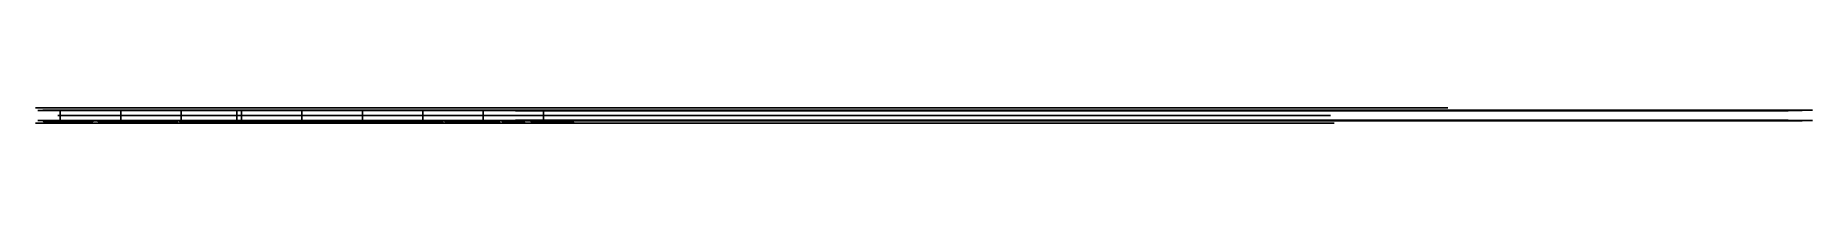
# Model space of a CAD drawing. Header units: metres. Extents: x 38 to 12325, y 28 to 132.
import ezdxf

# ---------------------------------------------------------------- set-up
doc = ezdxf.new("R2010")
doc.units = ezdxf.units.M
for name, color, linetype in [('RBAR-T10-H', 2, 'Continuous'), ('RBAR-T12-C', 3, 'Continuous'), ('RBAR-T12-C1', 3, 'Continuous'), ('RBAR-T12-C2', 3, 'Continuous'), ('RBAR-T12-D', 3, 'Continuous'), ('RBAR-T16-E', 4, 'Continuous'), ('RBAR-T16-F', 4, 'Continuous'), ('RBAR-T20-I', 5, 'Continuous'), ('RBAR-T20-I1', 5, 'Continuous'), ('RBAR-T8-A', 1, 'Continuous'), ('RBAR-T8-A1', 1, 'Continuous'), ('RBAR-T8-B', 1, 'Continuous'), ('RBAR-T8-B1', 1, 'Continuous'), ('RBAR-T8-G', 1, 'Continuous')]:
    doc.layers.add(name, color=color, linetype=linetype)

msp = doc.modelspace()

# ---------------------------------------------------------------- linework, layer by layer
at = {"layer": 'RBAR-T10-H'}
for points in [[(2143.5, 35, 1512.2), (2143.5, 35, 1800.6), (2143.1, 35, 1804.5), (2142, 35, 1808.2), (2140.2, 35, 1811.7), (2137.7, 35, 1814.7), (2134.7, 35, 1817.1), (2131.2, 35, 1819), (2127.5, 35, 1820.1), (2123.6, 35, 1820.5), (1899.9, 35, 1820.5), (1896, 35, 1820.1), (1892.3, 35, 1819), (1888.8, 35, 1817.1), (1885.8, 35, 1814.7), (1883.4, 35, 1811.7), (1881.5, 35, 1808.2), (1880.4, 35, 1804.5), (1880, 35, 1800.6), (1880, 35, 1129.4), (1880.4, 35, 1125.5), (1881.5, 35, 1121.8), (1883.4, 35, 1118.3), (1885.8, 35, 1115.3), (1888.8, 35, 1112.9), (1892.3, 35, 1111), (1896, 35, 1109.9), (1899.9, 35, 1109.5), (2103.7, 35, 1109.5), (2107.6, 35, 1109.9), (2111.3, 35, 1111), (2114.8, 35, 1112.9), (2117.8, 35, 1115.3), (2120.3, 35, 1118.3), (2122.1, 35, 1121.8), (2123.2, 35, 1125.5), (2123.6, 35, 1129.4), (2123.6, 35, 1467.5)], [(2143.5, 35, 2586.7), (2143.5, 35, 2875.1), (2143.1, 35, 2879), (2142, 35, 2882.7), (2140.2, 35, 2886.2), (2137.7, 35, 2889.2), (2134.7, 35, 2891.6), (2131.2, 35, 2893.5), (2127.5, 35, 2894.6), (2123.6, 35, 2895), (1899.9, 35, 2895), (1896, 35, 2894.6), (1892.3, 35, 2893.5), (1888.8, 35, 2891.6), (1885.8, 35, 2889.2), (1883.4, 35, 2886.2), (1881.5, 35, 2882.7), (1880.4, 35, 2879), (1880, 35, 2875.1), (1880, 35, 2203.9), (1880.4, 35, 2200), (1881.5, 35, 2196.3), (1883.4, 35, 2192.9), (1885.8, 35, 2189.8), (1888.8, 35, 2187.4), (1892.3, 35, 2185.5), (1896, 35, 2184.4), (1899.9, 35, 2184), (2103.7, 35, 2184), (2107.6, 35, 2184.4), (2111.3, 35, 2185.5), (2114.8, 35, 2187.4), (2117.8, 35, 2189.8), (2120.3, 35, 2192.9), (2122.1, 35, 2196.3), (2123.2, 35, 2200), (2123.6, 35, 2203.9), (2123.6, 35, 2542)], [(3221.6, 35, 450), (3221.6, 35, 738.3), (3221.2, 35, 742.2), (3220.1, 35, 746), (3218.2, 35, 749.4), (3215.7, 35, 752.4), (3212.7, 35, 754.9), (3209.3, 35, 756.7), (3205.6, 35, 757.8), (3201.7, 35, 758.2), (2977.9, 35, 758.2), (2974.1, 35, 757.8), (2970.3, 35, 756.7), (2966.9, 35, 754.9), (2963.9, 35, 752.4), (2961.4, 35, 749.4), (2959.6, 35, 746), (2958.4, 35, 742.2), (2958.1, 35, 738.3), (2958.1, 35, 67.1), (2958.4, 35, 63.3), (2959.6, 35, 59.5), (2961.4, 35, 56.1), (2963.9, 35, 53.1), (2966.9, 35, 50.6), (2970.3, 35, 48.8), (2974.1, 35, 47.6), (2977.9, 35, 47.3), (3181.8, 35, 47.3), (3185.7, 35, 47.6), (3189.4, 35, 48.8), (3192.8, 35, 50.6), (3195.9, 35, 53.1), (3198.3, 35, 56.1), (3200.2, 35, 59.5), (3201.3, 35, 63.3), (3201.7, 35, 67.1), (3201.7, 35, 405.2)]]:
    msp.add_polyline3d(points, dxfattribs=at)
at = {"layer": 'RBAR-T12-C'}
for points in [[(1960, 36, 2494.8), (1960, 36, 2919.8)], [(3356.9, 36, 30), (3356.9, 36, 455)]]:
    msp.add_polyline3d(points, dxfattribs=at)
at = {"layer": 'RBAR-T12-C1'}
for points in [[(3356.9, 36, 2269.8), (3356.9, 36, 2869.8)], [(3584.2, 36, 46), (3584.2, 36, 646)]]:
    msp.add_polyline3d(points, dxfattribs=at)
at = {"layer": 'RBAR-T12-C2'}
for points in [[(53.2, 114.1, 274.7), (8853.2, 114.1, 274.7)], [(53.2, 45.2, 91.6), (8853.2, 45.2, 91.6)], [(89.5, 116, 640.9), (8889.5, 116, 640.9)], [(89.5, 44, 457.8), (8889.5, 44, 457.8)], [(1804.3, 116, 1007.2), (10604.3, 116, 1007.2)], [(1804.3, 44, 824.1), (10604.3, 44, 824.1)], [(1840.5, 114.8, 1373.4), (10640.5, 114.8, 1373.4)], [(1840.5, 45.2, 1190.3), (10640.5, 45.2, 1190.3)], [(1960, 44.1, 1556.6), (10760, 44.1, 1556.6)], [(3240, 44.1, 1739.7), (12040, 44.1, 1739.7)], [(3356.9, 113.1, 2105.9), (12156.9, 113.1, 2105.9)], [(3356.9, 46.9, 1922.8), (12156.9, 46.9, 1922.8)], [(3453.9, 115.6, 2472.2), (12253.9, 115.6, 2472.2)], [(3453.9, 43.2, 2289.1), (12253.9, 43.2, 2289.1)], [(3525.3, 116.2, 2838.4), (12325.3, 116.2, 2838.4)], [(3525.3, 44.4, 2655.3), (12325.3, 44.4, 2655.3)]]:
    msp.add_polyline3d(points, dxfattribs=at)
at = {"layer": 'RBAR-T12-D'}
for points in [[(470, 36, 787.6), (470, 36, 1366.4), (470.5, 36, 1371.2), (471.9, 36, 1375.7), (474.1, 36, 1379.9), (477.1, 36, 1383.6), (480.8, 36, 1386.7), (485, 36, 1388.9), (489.6, 36, 1390.3), (494.4, 36, 1390.8), (560.4, 36, 1390.8), (565.1, 36, 1390.3), (569.7, 36, 1388.9), (573.9, 36, 1386.7), (577.6, 36, 1383.6), (580.6, 36, 1379.9), (582.9, 36, 1375.7), (584.3, 36, 1371.2), (584.7, 36, 1366.4), (584.7, 36, 787.6)], [(626.7, 36, 1539.2), (626.7, 36, 2118), (627.1, 36, 2122.8), (628.5, 36, 2127.3), (630.8, 36, 2131.6), (633.8, 36, 2135.2), (637.5, 36, 2138.3), (641.7, 36, 2140.5), (646.3, 36, 2141.9), (651, 36, 2142.4), (717, 36, 2142.4), (721.8, 36, 2141.9), (726.4, 36, 2140.5), (730.6, 36, 2138.3), (734.3, 36, 2135.2), (737.3, 36, 2131.6), (739.6, 36, 2127.3), (740.9, 36, 2122.8), (741.4, 36, 2118), (741.4, 36, 1539.2)], [(626.7, 36, 2290.8), (626.7, 36, 2869.6), (627.1, 36, 2874.4), (628.5, 36, 2879), (630.8, 36, 2883.2), (633.8, 36, 2886.9), (637.5, 36, 2889.9), (641.7, 36, 2892.1), (646.3, 36, 2893.5), (651, 36, 2894), (717, 36, 2894), (721.8, 36, 2893.5), (726.4, 36, 2892.1), (730.6, 36, 2889.9), (734.3, 36, 2886.9), (737.3, 36, 2883.2), (739.6, 36, 2879), (740.9, 36, 2874.4), (741.4, 36, 2869.6), (741.4, 36, 2290.8)], [(1410, 36, 36), (1410, 36, 614.8), (1410.5, 36, 619.5), (1411.9, 36, 624.1), (1414.1, 36, 628.3), (1417.1, 36, 632), (1420.8, 36, 635), (1425, 36, 637.3), (1429.6, 36, 638.7), (1434.4, 36, 639.2), (1500.4, 36, 639.2), (1505.1, 36, 638.7), (1509.7, 36, 637.3), (1513.9, 36, 635), (1517.6, 36, 632), (1520.6, 36, 628.3), (1522.9, 36, 624.1), (1524.3, 36, 619.5), (1524.7, 36, 614.8), (1524.7, 36, 36)], [(1410, 36, 787.6), (1410, 36, 1366.4), (1410.5, 36, 1371.2), (1411.9, 36, 1375.7), (1414.1, 36, 1379.9), (1417.1, 36, 1383.6), (1420.8, 36, 1386.7), (1425, 36, 1388.9), (1429.6, 36, 1390.3), (1434.4, 36, 1390.8), (1500.4, 36, 1390.8), (1505.1, 36, 1390.3), (1509.7, 36, 1388.9), (1513.9, 36, 1386.7), (1517.6, 36, 1383.6), (1520.6, 36, 1379.9), (1522.9, 36, 1375.7), (1524.3, 36, 1371.2), (1524.7, 36, 1366.4), (1524.7, 36, 787.6)], [(1804.3, 36, 2326.8), (1804.3, 36, 2905.6), (1804.8, 36, 2910.4), (1806.1, 36, 2915), (1808.4, 36, 2919.2), (1811.4, 36, 2922.9), (1815.1, 36, 2925.9), (1819.3, 36, 2928.1), (1823.9, 36, 2929.5), (1828.7, 36, 2930), (1894.7, 36, 2930), (1899.4, 36, 2929.5), (1904, 36, 2928.1), (1908.2, 36, 2925.9), (1911.9, 36, 2922.9), (1914.9, 36, 2919.2), (1917.2, 36, 2915), (1918.6, 36, 2910.4), (1919, 36, 2905.6), (1919, 36, 2326.8)], [(1880, 36, 1539.2), (1880, 36, 2118), (1880.5, 36, 2122.8), (1881.9, 36, 2127.3), (1884.1, 36, 2131.6), (1887.1, 36, 2135.2), (1890.8, 36, 2138.3), (1895, 36, 2140.5), (1899.6, 36, 2141.9), (1904.4, 36, 2142.4), (1970.4, 36, 2142.4), (1975.1, 36, 2141.9), (1979.7, 36, 2140.5), (1983.9, 36, 2138.3), (1987.6, 36, 2135.2), (1990.6, 36, 2131.6), (1992.9, 36, 2127.3), (1994.3, 36, 2122.8), (1994.7, 36, 2118), (1994.7, 36, 1539.2)], [(1880, 36, 2290.8), (1880, 36, 2869.6), (1880.5, 36, 2874.4), (1881.9, 36, 2879), (1884.1, 36, 2883.2), (1887.1, 36, 2886.9), (1890.8, 36, 2889.9), (1895, 36, 2892.1), (1899.6, 36, 2893.5), (1904.4, 36, 2894), (1970.4, 36, 2894), (1975.1, 36, 2893.5), (1979.7, 36, 2892.1), (1983.9, 36, 2889.9), (1987.6, 36, 2886.9), (1990.6, 36, 2883.2), (1992.9, 36, 2879), (1994.3, 36, 2874.4), (1994.7, 36, 2869.6), (1994.7, 36, 2290.8)], [(2350, 36, 36), (2350, 36, 614.8), (2350.5, 36, 619.5), (2351.9, 36, 624.1), (2354.1, 36, 628.3), (2357.1, 36, 632), (2360.8, 36, 635), (2365, 36, 637.3), (2369.6, 36, 638.7), (2374.4, 36, 639.2), (2440.4, 36, 639.2), (2445.1, 36, 638.7), (2449.7, 36, 637.3), (2453.9, 36, 635), (2457.6, 36, 632), (2460.6, 36, 628.3), (2462.9, 36, 624.1), (2464.3, 36, 619.5), (2464.7, 36, 614.8), (2464.7, 36, 36)], [(2350, 36, 787.6), (2350, 36, 1366.4), (2350.5, 36, 1371.2), (2351.9, 36, 1375.7), (2354.1, 36, 1379.9), (2357.1, 36, 1383.6), (2360.8, 36, 1386.7), (2365, 36, 1388.9), (2369.6, 36, 1390.3), (2374.4, 36, 1390.8), (2440.4, 36, 1390.8), (2445.1, 36, 1390.3), (2449.7, 36, 1388.9), (2453.9, 36, 1386.7), (2457.6, 36, 1383.6), (2460.6, 36, 1379.9), (2462.9, 36, 1375.7), (2464.3, 36, 1371.2), (2464.7, 36, 1366.4), (2464.7, 36, 787.6)], [(3133.3, 36, 1539.2), (3133.3, 36, 2118), (3133.8, 36, 2122.8), (3135.2, 36, 2127.3), (3137.4, 36, 2131.6), (3140.5, 36, 2135.2), (3144.2, 36, 2138.3), (3148.4, 36, 2140.5), (3152.9, 36, 2141.9), (3157.7, 36, 2142.4), (3223.7, 36, 2142.4), (3228.5, 36, 2141.9), (3233, 36, 2140.5), (3237.2, 36, 2138.3), (3240.9, 36, 2135.2), (3244, 36, 2131.6), (3246.2, 36, 2127.3), (3247.6, 36, 2122.8), (3248.1, 36, 2118), (3248.1, 36, 1539.2)], [(3133.3, 36, 2290.8), (3133.3, 36, 2869.6), (3133.8, 36, 2874.4), (3135.2, 36, 2879), (3137.4, 36, 2883.2), (3140.5, 36, 2886.9), (3144.2, 36, 2889.9), (3148.4, 36, 2892.1), (3152.9, 36, 2893.5), (3157.7, 36, 2894), (3223.7, 36, 2894), (3228.5, 36, 2893.5), (3233, 36, 2892.1), (3237.2, 36, 2889.9), (3240.9, 36, 2886.9), (3244, 36, 2883.2), (3246.2, 36, 2879), (3247.6, 36, 2874.4), (3248.1, 36, 2869.6), (3248.1, 36, 2290.8)], [(3290, 36, 36), (3290, 36, 614.8), (3290.5, 36, 619.5), (3291.9, 36, 624.1), (3294.1, 36, 628.3), (3297.1, 36, 632), (3300.8, 36, 635), (3305, 36, 637.3), (3309.6, 36, 638.7), (3314.4, 36, 639.2), (3380.4, 36, 639.2), (3385.1, 36, 638.7), (3389.7, 36, 637.3), (3393.9, 36, 635), (3397.6, 36, 632), (3400.6, 36, 628.3), (3402.9, 36, 624.1), (3404.3, 36, 619.5), (3404.7, 36, 614.8), (3404.7, 36, 36)], [(3290, 36, 787.6), (3290, 36, 1366.4), (3290.5, 36, 1371.2), (3291.9, 36, 1375.7), (3294.1, 36, 1379.9), (3297.1, 36, 1383.6), (3300.8, 36, 1386.7), (3305, 36, 1388.9), (3309.6, 36, 1390.3), (3314.4, 36, 1390.8), (3380.4, 36, 1390.8), (3385.1, 36, 1390.3), (3389.7, 36, 1388.9), (3393.9, 36, 1386.7), (3397.6, 36, 1383.6), (3400.6, 36, 1379.9), (3402.9, 36, 1375.7), (3404.3, 36, 1371.2), (3404.7, 36, 1366.4), (3404.7, 36, 787.6)]]:
    msp.add_polyline3d(points, dxfattribs=at)
at = {"layer": 'RBAR-T16-E'}
for points in [[(38, 132, 1098.8), (8838, 132, 1098.8)], [(38, 28, 366.2), (8838, 28, 366.2)], [(193, 80, 1831.2), (8993, 80, 1831.2)], [(2069.2, 46, 2563.8), (10869.2, 46, 2563.8)]]:
    msp.add_polyline3d(points, dxfattribs=at)
at = {"layer": 'RBAR-T16-F'}
for points in [[(2069.2, 114, 38), (2069.2, 114, 797.9), (2069.8, 114, 804.1), (2071.6, 114, 810.1), (2074.6, 114, 815.6), (2078.6, 114, 820.5), (2083.4, 114, 824.5), (2089, 114, 827.4), (2095, 114, 829.2), (2101.2, 114, 829.9), (2581.1, 114, 829.9), (2587.4, 114, 829.2), (2593.4, 114, 827.4), (2598.9, 114, 824.5), (2603.7, 114, 820.5), (2607.7, 114, 815.6), (2610.7, 114, 810.1), (2612.5, 114, 804.1), (2613.1, 114, 797.9), (2613.1, 114, 38)], [(2118.7, 114, 1069.1), (2118.7, 114, 1828.9), (2119.3, 114, 1835.2), (2121.1, 114, 1841.2), (2124.1, 114, 1846.7), (2128.1, 114, 1851.6), (2132.9, 114, 1855.5), (2138.5, 114, 1858.5), (2144.5, 114, 1860.3), (2150.7, 114, 1860.9), (2630.6, 114, 1860.9), (2636.9, 114, 1860.3), (2642.9, 114, 1858.5), (2648.4, 114, 1855.5), (2653.2, 114, 1851.6), (2657.2, 114, 1846.7), (2660.2, 114, 1841.2), (2662, 114, 1835.2), (2662.6, 114, 1828.9), (2662.6, 114, 1069.1)], [(2118.7, 46, 38), (2118.7, 46, 797.9), (2119.3, 46, 804.1), (2121.1, 46, 810.1), (2124.1, 46, 815.6), (2128.1, 46, 820.5), (2132.9, 46, 824.5), (2138.5, 46, 827.4), (2144.5, 46, 829.2), (2150.7, 46, 829.9), (2630.6, 46, 829.9), (2636.9, 46, 829.2), (2642.9, 46, 827.4), (2648.4, 46, 824.5), (2653.2, 46, 820.5), (2657.2, 46, 815.6), (2660.2, 46, 810.1), (2662, 46, 804.1), (2662.6, 46, 797.9), (2662.6, 46, 38)], [(3081.3, 46, 2100.1), (3081.3, 46, 2860), (3081.9, 46, 2866.2), (3083.7, 46, 2872.2), (3086.7, 46, 2877.8), (3090.7, 46, 2882.6), (3095.5, 46, 2886.6), (3101.1, 46, 2889.6), (3107.1, 46, 2891.4), (3113.3, 46, 2892), (3593.2, 46, 2892), (3599.5, 46, 2891.4), (3605.5, 46, 2889.6), (3611, 46, 2886.6), (3615.8, 46, 2882.6), (3619.8, 46, 2877.8), (3622.8, 46, 2872.2), (3624.6, 46, 2866.2), (3625.2, 46, 2860), (3625.2, 46, 2100.1)]]:
    msp.add_polyline3d(points, dxfattribs=at)
at = {"layer": 'RBAR-T20-I'}
msp.add_polyline3d([(40, 28, 1615.6), (1170.6, 28, 1615.6), (1177.7, 28, 1615.2), (1184.7, 28, 1614.1), (1191.6, 28, 1612.3), (1648.6, 28, 1468.2), (1655.5, 28, 1466.4), (1662.6, 28, 1465.4), (1669.7, 28, 1465), (9017.2, 28, 1465)], dxfattribs=at)
at = {"layer": 'RBAR-T20-I1'}
msp.add_polyline3d([(40, 132, 1703.2), (1177.2, 132, 1703.2), (1184.3, 132, 1702.9), (1191.4, 132, 1701.8), (1198.3, 132, 1700), (1933.2, 132, 1468.2), (1940.1, 132, 1466.4), (1947.2, 132, 1465.4), (1954.3, 132, 1465), (9803.7, 132, 1465)], dxfattribs=at)
at = {"layer": 'RBAR-T8-A'}
for points in [[(125.3, 34, 788), (125.3, 34, 1388)], [(125.3, 34, 1542), (125.3, 34, 2142)], [(125.3, 34, 2296), (125.3, 34, 2896)], [(376, 34, 34), (376, 34, 634)], [(376, 34, 788), (376, 34, 1388)], [(376, 34, 1542), (376, 34, 2142)], [(376, 34, 2296), (376, 34, 2896)], [(626.7, 34, 34), (626.7, 34, 634)], [(626.7, 34, 788), (626.7, 34, 1388)], [(626.7, 34, 1542), (626.7, 34, 2142)], [(626.7, 34, 2296), (626.7, 34, 2896)], [(877.3, 34, 34), (877.3, 34, 634)], [(877.3, 34, 788), (877.3, 34, 1388)], [(877.3, 34, 1542), (877.3, 34, 2142)], [(877.3, 34, 2296), (877.3, 34, 2896)], [(1128, 34, 34), (1128, 34, 634)], [(1128, 34, 788), (1128, 34, 1388)], [(1128, 34, 1542), (1128, 34, 2142)], [(1128, 34, 2296), (1128, 34, 2896)], [(1378.7, 34, 34), (1378.7, 34, 634)], [(1378.7, 34, 788), (1378.7, 34, 1388)], [(1378.7, 34, 1542), (1378.7, 34, 2142)], [(1378.7, 34, 2296), (1378.7, 34, 2896)], [(1629.3, 34, 34), (1629.3, 34, 634)], [(1629.3, 34, 788), (1629.3, 34, 1388)], [(1629.3, 34, 1542), (1629.3, 34, 2142)], [(1629.3, 34, 2296), (1629.3, 34, 2896)], [(1769.3, 34, 2302.1), (1769.3, 34, 2902.1)], [(1880, 34, 34), (1880, 34, 634)], [(1880, 34, 788), (1880, 34, 1388)], [(1880, 34, 1542), (1880, 34, 2142)], [(1880, 34, 2296), (1880, 34, 2896)], [(2130.7, 34, 34), (2130.7, 34, 634)], [(2130.7, 34, 788), (2130.7, 34, 1388)], [(2130.7, 34, 1542), (2130.7, 34, 2142)], [(2130.7, 34, 2296), (2130.7, 34, 2896)], [(2381.3, 34, 34), (2381.3, 34, 634)], [(2381.3, 34, 788), (2381.3, 34, 1388)], [(2381.3, 34, 1542), (2381.3, 34, 2142)], [(2381.3, 34, 2296), (2381.3, 34, 2896)], [(2632, 34, 34), (2632, 34, 634)], [(2632, 34, 788), (2632, 34, 1388)], [(2632, 34, 1542), (2632, 34, 2142)], [(2632, 34, 2296), (2632, 34, 2896)], [(2882.7, 34, 34), (2882.7, 34, 634)], [(2882.7, 34, 788), (2882.7, 34, 1388)], [(2882.7, 34, 1542), (2882.7, 34, 2142)], [(2882.7, 34, 2296), (2882.7, 34, 2896)], [(3133.3, 34, 34), (3133.3, 34, 634)], [(3133.3, 34, 788), (3133.3, 34, 1388)], [(3133.3, 34, 1542), (3133.3, 34, 2142)], [(3133.3, 34, 2296), (3133.3, 34, 2896)], [(3384, 34, 34), (3384, 34, 634)], [(3384, 34, 788), (3384, 34, 1388)], [(3384, 34, 1542), (3384, 34, 2142)], [(3384, 34, 2296), (3384, 34, 2896)], [(3634.7, 34, 34), (3634.7, 34, 634)], [(3634.7, 34, 788), (3634.7, 34, 1388)], [(3634.7, 34, 1542), (3634.7, 34, 2142)], [(3634.7, 34, 2296), (3634.7, 34, 2896)]]:
    msp.add_polyline3d(points, dxfattribs=at)
at = {"layer": 'RBAR-T8-A1'}
for points in [[(125.3, 34, 779.7), (125.3, 34, 1404.7)], [(125.3, 34, 1525.3), (125.3, 34, 2150.3)], [(125.3, 34, 2271), (125.3, 34, 2896)], [(376, 34, 34), (376, 34, 659)], [(376, 34, 779.7), (376, 34, 1404.7)], [(376, 34, 1525.3), (376, 34, 2150.3)], [(376, 34, 2271), (376, 34, 2896)], [(626.7, 34, 34), (626.7, 34, 659)], [(626.7, 34, 779.7), (626.7, 34, 1404.7)], [(626.7, 34, 1525.3), (626.7, 34, 2150.3)], [(626.7, 34, 2271), (626.7, 34, 2896)], [(877.3, 34, 34), (877.3, 34, 659)], [(877.3, 34, 779.7), (877.3, 34, 1404.7)], [(877.3, 34, 1525.3), (877.3, 34, 2150.3)], [(877.3, 34, 2271), (877.3, 34, 2896)], [(1128, 34, 34), (1128, 34, 659)], [(1128, 34, 779.7), (1128, 34, 1404.7)], [(1128, 34, 1525.3), (1128, 34, 2150.3)], [(1128, 34, 2271), (1128, 34, 2896)], [(1378.7, 34, 34), (1378.7, 34, 659)], [(1378.7, 34, 779.7), (1378.7, 34, 1404.7)], [(1378.7, 34, 1525.3), (1378.7, 34, 2150.3)], [(1378.7, 34, 2271), (1378.7, 34, 2896)], [(1629.3, 34, 34), (1629.3, 34, 659)], [(1629.3, 34, 779.7), (1629.3, 34, 1404.7)], [(1629.3, 34, 1525.3), (1629.3, 34, 2150.3)], [(1629.3, 34, 2271), (1629.3, 34, 2896)], [(1714, 34, 2247.6), (1714, 34, 2872.6)], [(1880, 34, 34), (1880, 34, 659)], [(1880, 34, 779.7), (1880, 34, 1404.7)], [(1880, 34, 1525.3), (1880, 34, 2150.3)], [(1880, 34, 2271), (1880, 34, 2896)], [(2130.7, 34, 34), (2130.7, 34, 659)], [(2130.7, 34, 779.7), (2130.7, 34, 1404.7)], [(2130.7, 34, 1525.3), (2130.7, 34, 2150.3)], [(2130.7, 34, 2271), (2130.7, 34, 2896)], [(2381.3, 34, 34), (2381.3, 34, 659)], [(2381.3, 34, 779.7), (2381.3, 34, 1404.7)], [(2381.3, 34, 1525.3), (2381.3, 34, 2150.3)], [(2381.3, 34, 2271), (2381.3, 34, 2896)], [(2632, 34, 34), (2632, 34, 659)], [(2632, 34, 779.7), (2632, 34, 1404.7)], [(2632, 34, 1525.3), (2632, 34, 2150.3)], [(2632, 34, 2271), (2632, 34, 2896)], [(2882.7, 34, 34), (2882.7, 34, 659)], [(2882.7, 34, 779.7), (2882.7, 34, 1404.7)], [(2882.7, 34, 1525.3), (2882.7, 34, 2150.3)], [(2882.7, 34, 2271), (2882.7, 34, 2896)], [(3133.3, 34, 34), (3133.3, 34, 659)], [(3133.3, 34, 779.7), (3133.3, 34, 1404.7)], [(3133.3, 34, 1525.3), (3133.3, 34, 2150.3)], [(3133.3, 34, 2271), (3133.3, 34, 2896)], [(3384, 34, 34), (3384, 34, 659)], [(3384, 34, 779.7), (3384, 34, 1404.7)], [(3384, 34, 1525.3), (3384, 34, 2150.3)], [(3384, 34, 2271), (3384, 34, 2896)], [(3634.7, 34, 34), (3634.7, 34, 659)], [(3634.7, 34, 779.7), (3634.7, 34, 1404.7)], [(3634.7, 34, 1525.3), (3634.7, 34, 2150.3)], [(3634.7, 34, 2271), (3634.7, 34, 2896)]]:
    msp.add_polyline3d(points, dxfattribs=at)
at = {"layer": 'RBAR-T8-B'}
for points in [[(94, 34, 528.1), (94, 34, 903.8), (94.3, 34, 906.9), (95.2, 34, 909.9), (96.7, 34, 912.6), (98.6, 34, 915), (101, 34, 917), (103.8, 34, 918.5), (106.7, 34, 919.4), (109.8, 34, 919.7), (208.7, 34, 919.7), (211.8, 34, 919.4), (214.8, 34, 918.5), (217.5, 34, 917), (219.9, 34, 915), (221.9, 34, 912.6), (223.3, 34, 909.9), (224.2, 34, 906.9), (224.5, 34, 903.8), (224.5, 34, 528.1)], [(94, 34, 1022.2), (94, 34, 1397.9), (94.3, 34, 1401), (95.2, 34, 1404), (96.7, 34, 1406.7), (98.6, 34, 1409.1), (101, 34, 1411.1), (103.8, 34, 1412.5), (106.7, 34, 1413.4), (109.8, 34, 1413.7), (208.7, 34, 1413.7), (211.8, 34, 1413.4), (214.8, 34, 1412.5), (217.5, 34, 1411.1), (219.9, 34, 1409.1), (221.9, 34, 1406.7), (223.3, 34, 1404), (224.2, 34, 1401), (224.5, 34, 1397.9), (224.5, 34, 1022.2)], [(94, 34, 1516.3), (94, 34, 1892), (94.3, 34, 1895.1), (95.2, 34, 1898.1), (96.7, 34, 1900.8), (98.6, 34, 1903.2), (101, 34, 1905.2), (103.8, 34, 1906.6), (106.7, 34, 1907.5), (109.8, 34, 1907.8), (208.7, 34, 1907.8), (211.8, 34, 1907.5), (214.8, 34, 1906.6), (217.5, 34, 1905.2), (219.9, 34, 1903.2), (221.9, 34, 1900.8), (223.3, 34, 1898.1), (224.2, 34, 1895.1), (224.5, 34, 1892), (224.5, 34, 1516.3)], [(98.9, 34, 2010.3), (98.9, 34, 2386.1), (99.3, 34, 2389.2), (100.2, 34, 2392.1), (101.6, 34, 2394.9), (103.6, 34, 2397.3), (106, 34, 2399.2), (108.7, 34, 2400.7), (111.7, 34, 2401.6), (114.8, 34, 2401.9), (213.6, 34, 2401.9), (216.7, 34, 2401.6), (219.7, 34, 2400.7), (222.4, 34, 2399.2), (224.8, 34, 2397.3), (226.8, 34, 2394.9), (228.3, 34, 2392.1), (229.2, 34, 2389.2), (229.5, 34, 2386.1), (229.5, 34, 2010.3)], [(98.9, 34, 2504.4), (98.9, 34, 2880.2), (99.3, 34, 2883.3), (100.2, 34, 2886.2), (101.6, 34, 2889), (103.6, 34, 2891.4), (106, 34, 2893.3), (108.7, 34, 2894.8), (111.7, 34, 2895.7), (114.8, 34, 2896), (213.6, 34, 2896), (216.7, 34, 2895.7), (219.7, 34, 2894.8), (222.4, 34, 2893.3), (224.8, 34, 2891.4), (226.8, 34, 2889), (228.3, 34, 2886.2), (229.2, 34, 2883.3), (229.5, 34, 2880.2), (229.5, 34, 2504.4)], [(282, 34, 528.1), (282, 34, 903.8), (282.3, 34, 906.9), (283.2, 34, 909.9), (284.7, 34, 912.6), (286.6, 34, 915), (289, 34, 917), (291.8, 34, 918.5), (294.7, 34, 919.4), (297.8, 34, 919.7), (396.7, 34, 919.7), (399.8, 34, 919.4), (402.8, 34, 918.5), (405.5, 34, 917), (407.9, 34, 915), (409.9, 34, 912.6), (411.3, 34, 909.9), (412.2, 34, 906.9), (412.5, 34, 903.8), (412.5, 34, 528.1)], [(282, 34, 1022.2), (282, 34, 1397.9), (282.3, 34, 1401), (283.2, 34, 1404), (284.7, 34, 1406.7), (286.6, 34, 1409.1), (289, 34, 1411.1), (291.8, 34, 1412.5), (294.7, 34, 1413.4), (297.8, 34, 1413.7), (396.7, 34, 1413.7), (399.8, 34, 1413.4), (402.8, 34, 1412.5), (405.5, 34, 1411.1), (407.9, 34, 1409.1), (409.9, 34, 1406.7), (411.3, 34, 1404), (412.2, 34, 1401), (412.5, 34, 1397.9), (412.5, 34, 1022.2)], [(282, 34, 1516.3), (282, 34, 1892), (282.3, 34, 1895.1), (283.2, 34, 1898.1), (284.7, 34, 1900.8), (286.6, 34, 1903.2), (289, 34, 1905.2), (291.8, 34, 1906.6), (294.7, 34, 1907.5), (297.8, 34, 1907.8), (396.7, 34, 1907.8), (399.8, 34, 1907.5), (402.8, 34, 1906.6), (405.5, 34, 1905.2), (407.9, 34, 1903.2), (409.9, 34, 1900.8), (411.3, 34, 1898.1), (412.2, 34, 1895.1), (412.5, 34, 1892), (412.5, 34, 1516.3)], [(296.8, 34, 2010.3), (296.8, 34, 2386.1), (297.1, 34, 2389.2), (298, 34, 2392.1), (299.5, 34, 2394.9), (301.5, 34, 2397.3), (303.9, 34, 2399.2), (306.6, 34, 2400.7), (309.6, 34, 2401.6), (312.7, 34, 2401.9), (411.5, 34, 2401.9), (414.6, 34, 2401.6), (417.6, 34, 2400.7), (420.3, 34, 2399.2), (422.7, 34, 2397.3), (424.7, 34, 2394.9), (426.2, 34, 2392.1), (427.1, 34, 2389.2), (427.4, 34, 2386.1), (427.4, 34, 2010.3)], [(296.8, 34, 2504.4), (296.8, 34, 2880.2), (297.1, 34, 2883.3), (298, 34, 2886.2), (299.5, 34, 2889), (301.5, 34, 2891.4), (303.9, 34, 2893.3), (306.6, 34, 2894.8), (309.6, 34, 2895.7), (312.7, 34, 2896), (411.5, 34, 2896), (414.6, 34, 2895.7), (417.6, 34, 2894.8), (420.3, 34, 2893.3), (422.7, 34, 2891.4), (424.7, 34, 2889), (426.2, 34, 2886.2), (427.1, 34, 2883.3), (427.4, 34, 2880.2), (427.4, 34, 2504.4)], [(470, 34, 34), (470, 34, 409.7), (470.3, 34, 412.8), (471.2, 34, 415.8), (472.7, 34, 418.5), (474.6, 34, 420.9), (477, 34, 422.9), (479.8, 34, 424.4), (482.7, 34, 425.3), (485.8, 34, 425.6), (584.7, 34, 425.6), (587.8, 34, 425.3), (590.8, 34, 424.4), (593.5, 34, 422.9), (595.9, 34, 420.9), (597.9, 34, 418.5), (599.3, 34, 415.8), (600.2, 34, 412.8), (600.5, 34, 409.7), (600.5, 34, 34)], [(470, 34, 528.1), (470, 34, 903.8), (470.3, 34, 906.9), (471.2, 34, 909.9), (472.7, 34, 912.6), (474.6, 34, 915), (477, 34, 917), (479.8, 34, 918.5), (482.7, 34, 919.4), (485.8, 34, 919.7), (584.7, 34, 919.7), (587.8, 34, 919.4), (590.8, 34, 918.5), (593.5, 34, 917), (595.9, 34, 915), (597.9, 34, 912.6), (599.3, 34, 909.9), (600.2, 34, 906.9), (600.5, 34, 903.8), (600.5, 34, 528.1)], [(470, 34, 1022.2), (470, 34, 1397.9), (470.3, 34, 1401), (471.2, 34, 1404), (472.7, 34, 1406.7), (474.6, 34, 1409.1), (477, 34, 1411.1), (479.8, 34, 1412.5), (482.7, 34, 1413.4), (485.8, 34, 1413.7), (584.7, 34, 1413.7), (587.8, 34, 1413.4), (590.8, 34, 1412.5), (593.5, 34, 1411.1), (595.9, 34, 1409.1), (597.9, 34, 1406.7), (599.3, 34, 1404), (600.2, 34, 1401), (600.5, 34, 1397.9), (600.5, 34, 1022.2)], [(470, 34, 1516.3), (470, 34, 1892), (470.3, 34, 1895.1), (471.2, 34, 1898.1), (472.7, 34, 1900.8), (474.6, 34, 1903.2), (477, 34, 1905.2), (479.8, 34, 1906.6), (482.7, 34, 1907.5), (485.8, 34, 1907.8), (584.7, 34, 1907.8), (587.8, 34, 1907.5), (590.8, 34, 1906.6), (593.5, 34, 1905.2), (595.9, 34, 1903.2), (597.9, 34, 1900.8), (599.3, 34, 1898.1), (600.2, 34, 1895.1), (600.5, 34, 1892), (600.5, 34, 1516.3)], [(494.7, 34, 2010.3), (494.7, 34, 2386.1), (495, 34, 2389.2), (495.9, 34, 2392.1), (497.4, 34, 2394.9), (499.4, 34, 2397.3), (501.8, 34, 2399.2), (504.5, 34, 2400.7), (507.5, 34, 2401.6), (510.6, 34, 2401.9), (609.4, 34, 2401.9), (612.5, 34, 2401.6), (615.5, 34, 2400.7), (618.2, 34, 2399.2), (620.6, 34, 2397.3), (622.6, 34, 2394.9), (624.1, 34, 2392.1), (625, 34, 2389.2), (625.3, 34, 2386.1), (625.3, 34, 2010.3)], [(494.7, 34, 2504.4), (494.7, 34, 2880.2), (495, 34, 2883.3), (495.9, 34, 2886.2), (497.4, 34, 2889), (499.4, 34, 2891.4), (501.8, 34, 2893.3), (504.5, 34, 2894.8), (507.5, 34, 2895.7), (510.6, 34, 2896), (609.4, 34, 2896), (612.5, 34, 2895.7), (615.5, 34, 2894.8), (618.2, 34, 2893.3), (620.6, 34, 2891.4), (622.6, 34, 2889), (624.1, 34, 2886.2), (625, 34, 2883.3), (625.3, 34, 2880.2), (625.3, 34, 2504.4)], [(658, 34, 34), (658, 34, 409.7), (658.3, 34, 412.8), (659.2, 34, 415.8), (660.7, 34, 418.5), (662.6, 34, 420.9), (665, 34, 422.9), (667.8, 34, 424.4), (670.7, 34, 425.3), (673.8, 34, 425.6), (772.7, 34, 425.6), (775.8, 34, 425.3), (778.8, 34, 424.4), (781.5, 34, 422.9), (783.9, 34, 420.9), (785.9, 34, 418.5), (787.3, 34, 415.8), (788.2, 34, 412.8), (788.5, 34, 409.7), (788.5, 34, 34)], [(658, 34, 528.1), (658, 34, 903.8), (658.3, 34, 906.9), (659.2, 34, 909.9), (660.7, 34, 912.6), (662.6, 34, 915), (665, 34, 917), (667.8, 34, 918.5), (670.7, 34, 919.4), (673.8, 34, 919.7), (772.7, 34, 919.7), (775.8, 34, 919.4), (778.8, 34, 918.5), (781.5, 34, 917), (783.9, 34, 915), (785.9, 34, 912.6), (787.3, 34, 909.9), (788.2, 34, 906.9), (788.5, 34, 903.8), (788.5, 34, 528.1)], [(658, 34, 1022.2), (658, 34, 1397.9), (658.3, 34, 1401), (659.2, 34, 1404), (660.7, 34, 1406.7), (662.6, 34, 1409.1), (665, 34, 1411.1), (667.8, 34, 1412.5), (670.7, 34, 1413.4), (673.8, 34, 1413.7), (772.7, 34, 1413.7), (775.8, 34, 1413.4), (778.8, 34, 1412.5), (781.5, 34, 1411.1), (783.9, 34, 1409.1), (785.9, 34, 1406.7), (787.3, 34, 1404), (788.2, 34, 1401), (788.5, 34, 1397.9), (788.5, 34, 1022.2)], [(658, 34, 1516.3), (658, 34, 1892), (658.3, 34, 1895.1), (659.2, 34, 1898.1), (660.7, 34, 1900.8), (662.6, 34, 1903.2), (665, 34, 1905.2), (667.8, 34, 1906.6), (670.7, 34, 1907.5), (673.8, 34, 1907.8), (772.7, 34, 1907.8), (775.8, 34, 1907.5), (778.8, 34, 1906.6), (781.5, 34, 1905.2), (783.9, 34, 1903.2), (785.9, 34, 1900.8), (787.3, 34, 1898.1), (788.2, 34, 1895.1), (788.5, 34, 1892), (788.5, 34, 1516.3)], [(692.6, 34, 2010.3), (692.6, 34, 2386.1), (692.9, 34, 2389.2), (693.8, 34, 2392.1), (695.3, 34, 2394.9), (697.3, 34, 2397.3), (699.7, 34, 2399.2), (702.4, 34, 2400.7), (705.4, 34, 2401.6), (708.5, 34, 2401.9), (807.3, 34, 2401.9), (810.4, 34, 2401.6), (813.4, 34, 2400.7), (816.1, 34, 2399.2), (818.5, 34, 2397.3), (820.5, 34, 2394.9), (822, 34, 2392.1), (822.9, 34, 2389.2), (823.2, 34, 2386.1), (823.2, 34, 2010.3)], [(692.6, 34, 2504.4), (692.6, 34, 2880.2), (692.9, 34, 2883.3), (693.8, 34, 2886.2), (695.3, 34, 2889), (697.3, 34, 2891.4), (699.7, 34, 2893.3), (702.4, 34, 2894.8), (705.4, 34, 2895.7), (708.5, 34, 2896), (807.3, 34, 2896), (810.4, 34, 2895.7), (813.4, 34, 2894.8), (816.1, 34, 2893.3), (818.5, 34, 2891.4), (820.5, 34, 2889), (822, 34, 2886.2), (822.9, 34, 2883.3), (823.2, 34, 2880.2), (823.2, 34, 2504.4)], [(846, 34, 34), (846, 34, 409.7), (846.3, 34, 412.8), (847.2, 34, 415.8), (848.7, 34, 418.5), (850.6, 34, 420.9), (853, 34, 422.9), (855.8, 34, 424.4), (858.7, 34, 425.3), (861.8, 34, 425.6), (960.7, 34, 425.6), (963.8, 34, 425.3), (966.8, 34, 424.4), (969.5, 34, 422.9), (971.9, 34, 420.9), (973.9, 34, 418.5), (975.3, 34, 415.8), (976.2, 34, 412.8), (976.5, 34, 409.7), (976.5, 34, 34)], [(846, 34, 528.1), (846, 34, 903.8), (846.3, 34, 906.9), (847.2, 34, 909.9), (848.7, 34, 912.6), (850.6, 34, 915), (853, 34, 917), (855.8, 34, 918.5), (858.7, 34, 919.4), (861.8, 34, 919.7), (960.7, 34, 919.7), (963.8, 34, 919.4), (966.8, 34, 918.5), (969.5, 34, 917), (971.9, 34, 915), (973.9, 34, 912.6), (975.3, 34, 909.9), (976.2, 34, 906.9), (976.5, 34, 903.8), (976.5, 34, 528.1)], [(846, 34, 1022.2), (846, 34, 1397.9), (846.3, 34, 1401), (847.2, 34, 1404), (848.7, 34, 1406.7), (850.6, 34, 1409.1), (853, 34, 1411.1), (855.8, 34, 1412.5), (858.7, 34, 1413.4), (861.8, 34, 1413.7), (960.7, 34, 1413.7), (963.8, 34, 1413.4), (966.8, 34, 1412.5), (969.5, 34, 1411.1), (971.9, 34, 1409.1), (973.9, 34, 1406.7), (975.3, 34, 1404), (976.2, 34, 1401), (976.5, 34, 1397.9), (976.5, 34, 1022.2)], [(846, 34, 1516.3), (846, 34, 1892), (846.3, 34, 1895.1), (847.2, 34, 1898.1), (848.7, 34, 1900.8), (850.6, 34, 1903.2), (853, 34, 1905.2), (855.8, 34, 1906.6), (858.7, 34, 1907.5), (861.8, 34, 1907.8), (960.7, 34, 1907.8), (963.8, 34, 1907.5), (966.8, 34, 1906.6), (969.5, 34, 1905.2), (971.9, 34, 1903.2), (973.9, 34, 1900.8), (975.3, 34, 1898.1), (976.2, 34, 1895.1), (976.5, 34, 1892), (976.5, 34, 1516.3)], [(890.5, 34, 2010.3), (890.5, 34, 2386.1), (890.8, 34, 2389.2), (891.7, 34, 2392.1), (893.2, 34, 2394.9), (895.2, 34, 2397.3), (897.6, 34, 2399.2), (900.3, 34, 2400.7), (903.3, 34, 2401.6), (906.3, 34, 2401.9), (1005.2, 34, 2401.9), (1008.3, 34, 2401.6), (1011.3, 34, 2400.7), (1014, 34, 2399.2), (1016.4, 34, 2397.3), (1018.4, 34, 2394.9), (1019.8, 34, 2392.1), (1020.7, 34, 2389.2), (1021, 34, 2386.1), (1021, 34, 2010.3)], [(890.5, 34, 2504.4), (890.5, 34, 2880.2), (890.8, 34, 2883.3), (891.7, 34, 2886.2), (893.2, 34, 2889), (895.2, 34, 2891.4), (897.6, 34, 2893.3), (900.3, 34, 2894.8), (903.3, 34, 2895.7), (906.3, 34, 2896), (1005.2, 34, 2896), (1008.3, 34, 2895.7), (1011.3, 34, 2894.8), (1014, 34, 2893.3), (1016.4, 34, 2891.4), (1018.4, 34, 2889), (1019.8, 34, 2886.2), (1020.7, 34, 2883.3), (1021, 34, 2880.2), (1021, 34, 2504.4)], [(1034, 34, 34), (1034, 34, 409.7), (1034.3, 34, 412.8), (1035.2, 34, 415.8), (1036.7, 34, 418.5), (1038.6, 34, 420.9), (1041, 34, 422.9), (1043.8, 34, 424.4), (1046.7, 34, 425.3), (1049.8, 34, 425.6), (1148.7, 34, 425.6), (1151.8, 34, 425.3), (1154.8, 34, 424.4), (1157.5, 34, 422.9), (1159.9, 34, 420.9), (1161.9, 34, 418.5), (1163.3, 34, 415.8), (1164.2, 34, 412.8), (1164.5, 34, 409.7), (1164.5, 34, 34)], [(1034, 34, 528.1), (1034, 34, 903.8), (1034.3, 34, 906.9), (1035.2, 34, 909.9), (1036.7, 34, 912.6), (1038.6, 34, 915), (1041, 34, 917), (1043.8, 34, 918.5), (1046.7, 34, 919.4), (1049.8, 34, 919.7), (1148.7, 34, 919.7), (1151.8, 34, 919.4), (1154.8, 34, 918.5), (1157.5, 34, 917), (1159.9, 34, 915), (1161.9, 34, 912.6), (1163.3, 34, 909.9), (1164.2, 34, 906.9), (1164.5, 34, 903.8), (1164.5, 34, 528.1)], [(1034, 34, 1022.2), (1034, 34, 1397.9), (1034.3, 34, 1401), (1035.2, 34, 1404), (1036.7, 34, 1406.7), (1038.6, 34, 1409.1), (1041, 34, 1411.1), (1043.8, 34, 1412.5), (1046.7, 34, 1413.4), (1049.8, 34, 1413.7), (1148.7, 34, 1413.7), (1151.8, 34, 1413.4), (1154.8, 34, 1412.5), (1157.5, 34, 1411.1), (1159.9, 34, 1409.1), (1161.9, 34, 1406.7), (1163.3, 34, 1404), (1164.2, 34, 1401), (1164.5, 34, 1397.9), (1164.5, 34, 1022.2)], [(1034, 34, 1516.3), (1034, 34, 1892), (1034.3, 34, 1895.1), (1035.2, 34, 1898.1), (1036.7, 34, 1900.8), (1038.6, 34, 1903.2), (1041, 34, 1905.2), (1043.8, 34, 1906.6), (1046.7, 34, 1907.5), (1049.8, 34, 1907.8), (1148.7, 34, 1907.8), (1151.8, 34, 1907.5), (1154.8, 34, 1906.6), (1157.5, 34, 1905.2), (1159.9, 34, 1903.2), (1161.9, 34, 1900.8), (1163.3, 34, 1898.1), (1164.2, 34, 1895.1), (1164.5, 34, 1892), (1164.5, 34, 1516.3)], [(1088.4, 34, 2010.3), (1088.4, 34, 2386.1), (1088.7, 34, 2389.2), (1089.6, 34, 2392.1), (1091.1, 34, 2394.9), (1093.1, 34, 2397.3), (1095.5, 34, 2399.2), (1098.2, 34, 2400.7), (1101.2, 34, 2401.6), (1104.2, 34, 2401.9), (1203.1, 34, 2401.9), (1206.2, 34, 2401.6), (1209.2, 34, 2400.7), (1211.9, 34, 2399.2), (1214.3, 34, 2397.3), (1216.3, 34, 2394.9), (1217.7, 34, 2392.1), (1218.6, 34, 2389.2), (1218.9, 34, 2386.1), (1218.9, 34, 2010.3)], [(1088.4, 34, 2504.4), (1088.4, 34, 2880.2), (1088.7, 34, 2883.3), (1089.6, 34, 2886.2), (1091.1, 34, 2889), (1093.1, 34, 2891.4), (1095.5, 34, 2893.3), (1098.2, 34, 2894.8), (1101.2, 34, 2895.7), (1104.2, 34, 2896), (1203.1, 34, 2896), (1206.2, 34, 2895.7), (1209.2, 34, 2894.8), (1211.9, 34, 2893.3), (1214.3, 34, 2891.4), (1216.3, 34, 2889), (1217.7, 34, 2886.2), (1218.6, 34, 2883.3), (1218.9, 34, 2880.2), (1218.9, 34, 2504.4)], [(1222, 34, 34), (1222, 34, 409.7), (1222.3, 34, 412.8), (1223.2, 34, 415.8), (1224.7, 34, 418.5), (1226.6, 34, 420.9), (1229, 34, 422.9), (1231.8, 34, 424.4), (1234.7, 34, 425.3), (1237.8, 34, 425.6), (1336.7, 34, 425.6), (1339.8, 34, 425.3), (1342.8, 34, 424.4), (1345.5, 34, 422.9), (1347.9, 34, 420.9), (1349.9, 34, 418.5), (1351.3, 34, 415.8), (1352.2, 34, 412.8), (1352.5, 34, 409.7), (1352.5, 34, 34)], [(1222, 34, 528.1), (1222, 34, 903.8), (1222.3, 34, 906.9), (1223.2, 34, 909.9), (1224.7, 34, 912.6), (1226.6, 34, 915), (1229, 34, 917), (1231.8, 34, 918.5), (1234.7, 34, 919.4), (1237.8, 34, 919.7), (1336.7, 34, 919.7), (1339.8, 34, 919.4), (1342.8, 34, 918.5), (1345.5, 34, 917), (1347.9, 34, 915), (1349.9, 34, 912.6), (1351.3, 34, 909.9), (1352.2, 34, 906.9), (1352.5, 34, 903.8), (1352.5, 34, 528.1)], [(1222, 34, 1022.2), (1222, 34, 1397.9), (1222.3, 34, 1401), (1223.2, 34, 1404), (1224.7, 34, 1406.7), (1226.6, 34, 1409.1), (1229, 34, 1411.1), (1231.8, 34, 1412.5), (1234.7, 34, 1413.4), (1237.8, 34, 1413.7), (1336.7, 34, 1413.7), (1339.8, 34, 1413.4), (1342.8, 34, 1412.5), (1345.5, 34, 1411.1), (1347.9, 34, 1409.1), (1349.9, 34, 1406.7), (1351.3, 34, 1404), (1352.2, 34, 1401), (1352.5, 34, 1397.9), (1352.5, 34, 1022.2)], [(1222, 34, 1516.3), (1222, 34, 1892), (1222.3, 34, 1895.1), (1223.2, 34, 1898.1), (1224.7, 34, 1900.8), (1226.6, 34, 1903.2), (1229, 34, 1905.2), (1231.8, 34, 1906.6), (1234.7, 34, 1907.5), (1237.8, 34, 1907.8), (1336.7, 34, 1907.8), (1339.8, 34, 1907.5), (1342.8, 34, 1906.6), (1345.5, 34, 1905.2), (1347.9, 34, 1903.2), (1349.9, 34, 1900.8), (1351.3, 34, 1898.1), (1352.2, 34, 1895.1), (1352.5, 34, 1892), (1352.5, 34, 1516.3)], [(1286.3, 34, 2010.3), (1286.3, 34, 2386.1), (1286.6, 34, 2389.2), (1287.5, 34, 2392.1), (1289, 34, 2394.9), (1290.9, 34, 2397.3), (1293.3, 34, 2399.2), (1296.1, 34, 2400.7), (1299.1, 34, 2401.6), (1302.1, 34, 2401.9), (1401, 34, 2401.9), (1404.1, 34, 2401.6), (1407.1, 34, 2400.7), (1409.8, 34, 2399.2), (1412.2, 34, 2397.3), (1414.2, 34, 2394.9), (1415.6, 34, 2392.1), (1416.5, 34, 2389.2), (1416.8, 34, 2386.1), (1416.8, 34, 2010.3)], [(1286.3, 34, 2504.4), (1286.3, 34, 2880.2), (1286.6, 34, 2883.3), (1287.5, 34, 2886.2), (1289, 34, 2889), (1290.9, 34, 2891.4), (1293.3, 34, 2893.3), (1296.1, 34, 2894.8), (1299.1, 34, 2895.7), (1302.1, 34, 2896), (1401, 34, 2896), (1404.1, 34, 2895.7), (1407.1, 34, 2894.8), (1409.8, 34, 2893.3), (1412.2, 34, 2891.4), (1414.2, 34, 2889), (1415.6, 34, 2886.2), (1416.5, 34, 2883.3), (1416.8, 34, 2880.2), (1416.8, 34, 2504.4)], [(1410, 34, 34), (1410, 34, 409.7), (1410.3, 34, 412.8), (1411.2, 34, 415.8), (1412.7, 34, 418.5), (1414.6, 34, 420.9), (1417, 34, 422.9), (1419.8, 34, 424.4), (1422.7, 34, 425.3), (1425.8, 34, 425.6), (1524.7, 34, 425.6), (1527.8, 34, 425.3), (1530.8, 34, 424.4), (1533.5, 34, 422.9), (1535.9, 34, 420.9), (1537.9, 34, 418.5), (1539.3, 34, 415.8), (1540.2, 34, 412.8), (1540.5, 34, 409.7), (1540.5, 34, 34)], [(1410, 34, 528.1), (1410, 34, 903.8), (1410.3, 34, 906.9), (1411.2, 34, 909.9), (1412.7, 34, 912.6), (1414.6, 34, 915), (1417, 34, 917), (1419.8, 34, 918.5), (1422.7, 34, 919.4), (1425.8, 34, 919.7), (1524.7, 34, 919.7), (1527.8, 34, 919.4), (1530.8, 34, 918.5), (1533.5, 34, 917), (1535.9, 34, 915), (1537.9, 34, 912.6), (1539.3, 34, 909.9), (1540.2, 34, 906.9), (1540.5, 34, 903.8), (1540.5, 34, 528.1)], [(1410, 34, 1022.2), (1410, 34, 1397.9), (1410.3, 34, 1401), (1411.2, 34, 1404), (1412.7, 34, 1406.7), (1414.6, 34, 1409.1), (1417, 34, 1411.1), (1419.8, 34, 1412.5), (1422.7, 34, 1413.4), (1425.8, 34, 1413.7), (1524.7, 34, 1413.7), (1527.8, 34, 1413.4), (1530.8, 34, 1412.5), (1533.5, 34, 1411.1), (1535.9, 34, 1409.1), (1537.9, 34, 1406.7), (1539.3, 34, 1404), (1540.2, 34, 1401), (1540.5, 34, 1397.9), (1540.5, 34, 1022.2)], [(1410, 34, 1516.3), (1410, 34, 1892), (1410.3, 34, 1895.1), (1411.2, 34, 1898.1), (1412.7, 34, 1900.8), (1414.6, 34, 1903.2), (1417, 34, 1905.2), (1419.8, 34, 1906.6), (1422.7, 34, 1907.5), (1425.8, 34, 1907.8), (1524.7, 34, 1907.8), (1527.8, 34, 1907.5), (1530.8, 34, 1906.6), (1533.5, 34, 1905.2), (1535.9, 34, 1903.2), (1537.9, 34, 1900.8), (1539.3, 34, 1898.1), (1540.2, 34, 1895.1), (1540.5, 34, 1892), (1540.5, 34, 1516.3)], [(1484.2, 34, 2010.3), (1484.2, 34, 2386.1), (1484.5, 34, 2389.2), (1485.4, 34, 2392.1), (1486.9, 34, 2394.9), (1488.8, 34, 2397.3), (1491.2, 34, 2399.2), (1494, 34, 2400.7), (1496.9, 34, 2401.6), (1500, 34, 2401.9), (1598.9, 34, 2401.9), (1602, 34, 2401.6), (1605, 34, 2400.7), (1607.7, 34, 2399.2), (1610.1, 34, 2397.3), (1612.1, 34, 2394.9), (1613.5, 34, 2392.1), (1614.4, 34, 2389.2), (1614.7, 34, 2386.1), (1614.7, 34, 2010.3)], [(1484.2, 34, 2504.4), (1484.2, 34, 2880.2), (1484.5, 34, 2883.3), (1485.4, 34, 2886.2), (1486.9, 34, 2889), (1488.8, 34, 2891.4), (1491.2, 34, 2893.3), (1494, 34, 2894.8), (1496.9, 34, 2895.7), (1500, 34, 2896), (1598.9, 34, 2896), (1602, 34, 2895.7), (1605, 34, 2894.8), (1607.7, 34, 2893.3), (1610.1, 34, 2891.4), (1612.1, 34, 2889), (1613.5, 34, 2886.2), (1614.4, 34, 2883.3), (1614.7, 34, 2880.2), (1614.7, 34, 2504.4)], [(1598, 34, 34), (1598, 34, 409.7), (1598.3, 34, 412.8), (1599.2, 34, 415.8), (1600.7, 34, 418.5), (1602.6, 34, 420.9), (1605, 34, 422.9), (1607.8, 34, 424.4), (1610.7, 34, 425.3), (1613.8, 34, 425.6), (1712.7, 34, 425.6), (1715.8, 34, 425.3), (1718.8, 34, 424.4), (1721.5, 34, 422.9), (1723.9, 34, 420.9), (1725.9, 34, 418.5), (1727.3, 34, 415.8), (1728.2, 34, 412.8), (1728.5, 34, 409.7), (1728.5, 34, 34)], [(1598, 34, 528.1), (1598, 34, 903.8), (1598.3, 34, 906.9), (1599.2, 34, 909.9), (1600.7, 34, 912.6), (1602.6, 34, 915), (1605, 34, 917), (1607.8, 34, 918.5), (1610.7, 34, 919.4), (1613.8, 34, 919.7), (1712.7, 34, 919.7), (1715.8, 34, 919.4), (1718.8, 34, 918.5), (1721.5, 34, 917), (1723.9, 34, 915), (1725.9, 34, 912.6), (1727.3, 34, 909.9), (1728.2, 34, 906.9), (1728.5, 34, 903.8), (1728.5, 34, 528.1)], [(1598, 34, 1022.2), (1598, 34, 1397.9), (1598.3, 34, 1401), (1599.2, 34, 1404), (1600.7, 34, 1406.7), (1602.6, 34, 1409.1), (1605, 34, 1411.1), (1607.8, 34, 1412.5), (1610.7, 34, 1413.4), (1613.8, 34, 1413.7), (1712.7, 34, 1413.7), (1715.8, 34, 1413.4), (1718.8, 34, 1412.5), (1721.5, 34, 1411.1), (1723.9, 34, 1409.1), (1725.9, 34, 1406.7), (1727.3, 34, 1404), (1728.2, 34, 1401), (1728.5, 34, 1397.9), (1728.5, 34, 1022.2)], [(1598, 34, 1516.3), (1598, 34, 1892), (1598.3, 34, 1895.1), (1599.2, 34, 1898.1), (1600.7, 34, 1900.8), (1602.6, 34, 1903.2), (1605, 34, 1905.2), (1607.8, 34, 1906.6), (1610.7, 34, 1907.5), (1613.8, 34, 1907.8), (1712.7, 34, 1907.8), (1715.8, 34, 1907.5), (1718.8, 34, 1906.6), (1721.5, 34, 1905.2), (1723.9, 34, 1903.2), (1725.9, 34, 1900.8), (1727.3, 34, 1898.1), (1728.2, 34, 1895.1), (1728.5, 34, 1892), (1728.5, 34, 1516.3)], [(1682.1, 34, 2010.3), (1682.1, 34, 2386.1), (1682.4, 34, 2389.2), (1683.3, 34, 2392.1), (1684.8, 34, 2394.9), (1686.7, 34, 2397.3), (1689.1, 34, 2399.2), (1691.9, 34, 2400.7), (1694.8, 34, 2401.6), (1697.9, 34, 2401.9), (1796.8, 34, 2401.9), (1799.9, 34, 2401.6), (1802.9, 34, 2400.7), (1805.6, 34, 2399.2), (1808, 34, 2397.3), (1810, 34, 2394.9), (1811.4, 34, 2392.1), (1812.3, 34, 2389.2), (1812.6, 34, 2386.1), (1812.6, 34, 2010.3)], [(1682.1, 34, 2504.4), (1682.1, 34, 2880.2), (1682.4, 34, 2883.3), (1683.3, 34, 2886.2), (1684.8, 34, 2889), (1686.7, 34, 2891.4), (1689.1, 34, 2893.3), (1691.9, 34, 2894.8), (1694.8, 34, 2895.7), (1697.9, 34, 2896), (1796.8, 34, 2896), (1799.9, 34, 2895.7), (1802.9, 34, 2894.8), (1805.6, 34, 2893.3), (1808, 34, 2891.4), (1810, 34, 2889), (1811.4, 34, 2886.2), (1812.3, 34, 2883.3), (1812.6, 34, 2880.2), (1812.6, 34, 2504.4)], [(1786, 34, 34), (1786, 34, 409.7), (1786.3, 34, 412.8), (1787.2, 34, 415.8), (1788.7, 34, 418.5), (1790.6, 34, 420.9), (1793, 34, 422.9), (1795.8, 34, 424.4), (1798.7, 34, 425.3), (1801.8, 34, 425.6), (1900.7, 34, 425.6), (1903.8, 34, 425.3), (1906.8, 34, 424.4), (1909.5, 34, 422.9), (1911.9, 34, 420.9), (1913.9, 34, 418.5), (1915.3, 34, 415.8), (1916.2, 34, 412.8), (1916.5, 34, 409.7), (1916.5, 34, 34)], [(1786, 34, 528.1), (1786, 34, 903.8), (1786.3, 34, 906.9), (1787.2, 34, 909.9), (1788.7, 34, 912.6), (1790.6, 34, 915), (1793, 34, 917), (1795.8, 34, 918.5), (1798.7, 34, 919.4), (1801.8, 34, 919.7), (1900.7, 34, 919.7), (1903.8, 34, 919.4), (1906.8, 34, 918.5), (1909.5, 34, 917), (1911.9, 34, 915), (1913.9, 34, 912.6), (1915.3, 34, 909.9), (1916.2, 34, 906.9), (1916.5, 34, 903.8), (1916.5, 34, 528.1)], [(1786, 34, 1022.2), (1786, 34, 1397.9), (1786.3, 34, 1401), (1787.2, 34, 1404), (1788.7, 34, 1406.7), (1790.6, 34, 1409.1), (1793, 34, 1411.1), (1795.8, 34, 1412.5), (1798.7, 34, 1413.4), (1801.8, 34, 1413.7), (1900.7, 34, 1413.7), (1903.8, 34, 1413.4), (1906.8, 34, 1412.5), (1909.5, 34, 1411.1), (1911.9, 34, 1409.1), (1913.9, 34, 1406.7), (1915.3, 34, 1404), (1916.2, 34, 1401), (1916.5, 34, 1397.9), (1916.5, 34, 1022.2)], [(1786, 34, 1516.3), (1786, 34, 1892), (1786.3, 34, 1895.1), (1787.2, 34, 1898.1), (1788.7, 34, 1900.8), (1790.6, 34, 1903.2), (1793, 34, 1905.2), (1795.8, 34, 1906.6), (1798.7, 34, 1907.5), (1801.8, 34, 1907.8), (1900.7, 34, 1907.8), (1903.8, 34, 1907.5), (1906.8, 34, 1906.6), (1909.5, 34, 1905.2), (1911.9, 34, 1903.2), (1913.9, 34, 1900.8), (1915.3, 34, 1898.1), (1916.2, 34, 1895.1), (1916.5, 34, 1892), (1916.5, 34, 1516.3)], [(1880, 34, 2010.3), (1880, 34, 2386.1), (1880.3, 34, 2389.2), (1881.2, 34, 2392.1), (1882.7, 34, 2394.9), (1884.6, 34, 2397.3), (1887, 34, 2399.2), (1889.8, 34, 2400.7), (1892.7, 34, 2401.6), (1895.8, 34, 2401.9), (1994.7, 34, 2401.9), (1997.8, 34, 2401.6), (2000.8, 34, 2400.7), (2003.5, 34, 2399.2), (2005.9, 34, 2397.3), (2007.9, 34, 2394.9), (2009.3, 34, 2392.1), (2010.2, 34, 2389.2), (2010.5, 34, 2386.1), (2010.5, 34, 2010.3)], [(1880, 34, 2504.4), (1880, 34, 2880.2), (1880.3, 34, 2883.3), (1881.2, 34, 2886.2), (1882.7, 34, 2889), (1884.6, 34, 2891.4), (1887, 34, 2893.3), (1889.8, 34, 2894.8), (1892.7, 34, 2895.7), (1895.8, 34, 2896), (1994.7, 34, 2896), (1997.8, 34, 2895.7), (2000.8, 34, 2894.8), (2003.5, 34, 2893.3), (2005.9, 34, 2891.4), (2007.9, 34, 2889), (2009.3, 34, 2886.2), (2010.2, 34, 2883.3), (2010.5, 34, 2880.2), (2010.5, 34, 2504.4)], [(1974, 34, 34), (1974, 34, 409.7), (1974.3, 34, 412.8), (1975.2, 34, 415.8), (1976.7, 34, 418.5), (1978.6, 34, 420.9), (1981, 34, 422.9), (1983.8, 34, 424.4), (1986.7, 34, 425.3), (1989.8, 34, 425.6), (2088.7, 34, 425.6), (2091.8, 34, 425.3), (2094.8, 34, 424.4), (2097.5, 34, 422.9), (2099.9, 34, 420.9), (2101.9, 34, 418.5), (2103.3, 34, 415.8), (2104.2, 34, 412.8), (2104.5, 34, 409.7), (2104.5, 34, 34)], [(1974, 34, 528.1), (1974, 34, 903.8), (1974.3, 34, 906.9), (1975.2, 34, 909.9), (1976.7, 34, 912.6), (1978.6, 34, 915), (1981, 34, 917), (1983.8, 34, 918.5), (1986.7, 34, 919.4), (1989.8, 34, 919.7), (2088.7, 34, 919.7), (2091.8, 34, 919.4), (2094.8, 34, 918.5), (2097.5, 34, 917), (2099.9, 34, 915), (2101.9, 34, 912.6), (2103.3, 34, 909.9), (2104.2, 34, 906.9), (2104.5, 34, 903.8), (2104.5, 34, 528.1)], [(1974, 34, 1022.2), (1974, 34, 1397.9), (1974.3, 34, 1401), (1975.2, 34, 1404), (1976.7, 34, 1406.7), (1978.6, 34, 1409.1), (1981, 34, 1411.1), (1983.8, 34, 1412.5), (1986.7, 34, 1413.4), (1989.8, 34, 1413.7), (2088.7, 34, 1413.7), (2091.8, 34, 1413.4), (2094.8, 34, 1412.5), (2097.5, 34, 1411.1), (2099.9, 34, 1409.1), (2101.9, 34, 1406.7), (2103.3, 34, 1404), (2104.2, 34, 1401), (2104.5, 34, 1397.9), (2104.5, 34, 1022.2)], [(1974, 34, 1516.3), (1974, 34, 1892), (1974.3, 34, 1895.1), (1975.2, 34, 1898.1), (1976.7, 34, 1900.8), (1978.6, 34, 1903.2), (1981, 34, 1905.2), (1983.8, 34, 1906.6), (1986.7, 34, 1907.5), (1989.8, 34, 1907.8), (2088.7, 34, 1907.8), (2091.8, 34, 1907.5), (2094.8, 34, 1906.6), (2097.5, 34, 1905.2), (2099.9, 34, 1903.2), (2101.9, 34, 1900.8), (2103.3, 34, 1898.1), (2104.2, 34, 1895.1), (2104.5, 34, 1892), (2104.5, 34, 1516.3)], [(2077.9, 34, 2010.3), (2077.9, 34, 2386.1), (2078.2, 34, 2389.2), (2079.1, 34, 2392.1), (2080.6, 34, 2394.9), (2082.5, 34, 2397.3), (2084.9, 34, 2399.2), (2087.7, 34, 2400.7), (2090.6, 34, 2401.6), (2093.7, 34, 2401.9), (2192.6, 34, 2401.9), (2195.7, 34, 2401.6), (2198.7, 34, 2400.7), (2201.4, 34, 2399.2), (2203.8, 34, 2397.3), (2205.8, 34, 2394.9), (2207.2, 34, 2392.1), (2208.1, 34, 2389.2), (2208.4, 34, 2386.1), (2208.4, 34, 2010.3)], [(2077.9, 34, 2504.4), (2077.9, 34, 2880.2), (2078.2, 34, 2883.3), (2079.1, 34, 2886.2), (2080.6, 34, 2889), (2082.5, 34, 2891.4), (2084.9, 34, 2893.3), (2087.7, 34, 2894.8), (2090.6, 34, 2895.7), (2093.7, 34, 2896), (2192.6, 34, 2896), (2195.7, 34, 2895.7), (2198.7, 34, 2894.8), (2201.4, 34, 2893.3), (2203.8, 34, 2891.4), (2205.8, 34, 2889), (2207.2, 34, 2886.2), (2208.1, 34, 2883.3), (2208.4, 34, 2880.2), (2208.4, 34, 2504.4)], [(2162, 34, 34), (2162, 34, 409.7), (2162.3, 34, 412.8), (2163.2, 34, 415.8), (2164.7, 34, 418.5), (2166.6, 34, 420.9), (2169, 34, 422.9), (2171.8, 34, 424.4), (2174.7, 34, 425.3), (2177.8, 34, 425.6), (2276.7, 34, 425.6), (2279.8, 34, 425.3), (2282.8, 34, 424.4), (2285.5, 34, 422.9), (2287.9, 34, 420.9), (2289.9, 34, 418.5), (2291.3, 34, 415.8), (2292.2, 34, 412.8), (2292.5, 34, 409.7), (2292.5, 34, 34)], [(2162, 34, 528.1), (2162, 34, 903.8), (2162.3, 34, 906.9), (2163.2, 34, 909.9), (2164.7, 34, 912.6), (2166.6, 34, 915), (2169, 34, 917), (2171.8, 34, 918.5), (2174.7, 34, 919.4), (2177.8, 34, 919.7), (2276.7, 34, 919.7), (2279.8, 34, 919.4), (2282.8, 34, 918.5), (2285.5, 34, 917), (2287.9, 34, 915), (2289.9, 34, 912.6), (2291.3, 34, 909.9), (2292.2, 34, 906.9), (2292.5, 34, 903.8), (2292.5, 34, 528.1)], [(2162, 34, 1022.2), (2162, 34, 1397.9), (2162.3, 34, 1401), (2163.2, 34, 1404), (2164.7, 34, 1406.7), (2166.6, 34, 1409.1), (2169, 34, 1411.1), (2171.8, 34, 1412.5), (2174.7, 34, 1413.4), (2177.8, 34, 1413.7), (2276.7, 34, 1413.7), (2279.8, 34, 1413.4), (2282.8, 34, 1412.5), (2285.5, 34, 1411.1), (2287.9, 34, 1409.1), (2289.9, 34, 1406.7), (2291.3, 34, 1404), (2292.2, 34, 1401), (2292.5, 34, 1397.9), (2292.5, 34, 1022.2)], [(2162, 34, 1516.3), (2162, 34, 1892), (2162.3, 34, 1895.1), (2163.2, 34, 1898.1), (2164.7, 34, 1900.8), (2166.6, 34, 1903.2), (2169, 34, 1905.2), (2171.8, 34, 1906.6), (2174.7, 34, 1907.5), (2177.8, 34, 1907.8), (2276.7, 34, 1907.8), (2279.8, 34, 1907.5), (2282.8, 34, 1906.6), (2285.5, 34, 1905.2), (2287.9, 34, 1903.2), (2289.9, 34, 1900.8), (2291.3, 34, 1898.1), (2292.2, 34, 1895.1), (2292.5, 34, 1892), (2292.5, 34, 1516.3)], [(2236.1, 34, 2538.4), (2236.1, 34, 2914.2), (2236.4, 34, 2917.3), (2237.3, 34, 2920.2), (2238.7, 34, 2923), (2240.7, 34, 2925.4), (2243.1, 34, 2927.3), (2245.8, 34, 2928.8), (2248.8, 34, 2929.7), (2251.9, 34, 2930), (2350.8, 34, 2930), (2353.8, 34, 2929.7), (2356.8, 34, 2928.8), (2359.5, 34, 2927.3), (2361.9, 34, 2925.4), (2363.9, 34, 2923), (2365.4, 34, 2920.2), (2366.3, 34, 2917.3), (2366.6, 34, 2914.2), (2366.6, 34, 2538.4)], [(2275.8, 34, 2010.3), (2275.8, 34, 2386.1), (2276.1, 34, 2389.2), (2277, 34, 2392.1), (2278.5, 34, 2394.9), (2280.4, 34, 2397.3), (2282.8, 34, 2399.2), (2285.6, 34, 2400.7), (2288.5, 34, 2401.6), (2291.6, 34, 2401.9), (2390.5, 34, 2401.9), (2393.6, 34, 2401.6), (2396.5, 34, 2400.7), (2399.3, 34, 2399.2), (2401.7, 34, 2397.3), (2403.6, 34, 2394.9), (2405.1, 34, 2392.1), (2406, 34, 2389.2), (2406.3, 34, 2386.1), (2406.3, 34, 2010.3)], [(2275.8, 34, 2504.4), (2275.8, 34, 2880.2), (2276.1, 34, 2883.3), (2277, 34, 2886.2), (2278.5, 34, 2889), (2280.4, 34, 2891.4), (2282.8, 34, 2893.3), (2285.6, 34, 2894.8), (2288.5, 34, 2895.7), (2291.6, 34, 2896), (2390.5, 34, 2896), (2393.6, 34, 2895.7), (2396.5, 34, 2894.8), (2399.3, 34, 2893.3), (2401.7, 34, 2891.4), (2403.6, 34, 2889), (2405.1, 34, 2886.2), (2406, 34, 2883.3), (2406.3, 34, 2880.2), (2406.3, 34, 2504.4)], [(2350, 34, 34), (2350, 34, 409.7), (2350.3, 34, 412.8), (2351.2, 34, 415.8), (2352.7, 34, 418.5), (2354.6, 34, 420.9), (2357, 34, 422.9), (2359.8, 34, 424.4), (2362.7, 34, 425.3), (2365.8, 34, 425.6), (2464.7, 34, 425.6), (2467.8, 34, 425.3), (2470.8, 34, 424.4), (2473.5, 34, 422.9), (2475.9, 34, 420.9), (2477.9, 34, 418.5), (2479.3, 34, 415.8), (2480.2, 34, 412.8), (2480.5, 34, 409.7), (2480.5, 34, 34)], [(2350, 34, 528.1), (2350, 34, 903.8), (2350.3, 34, 906.9), (2351.2, 34, 909.9), (2352.7, 34, 912.6), (2354.6, 34, 915), (2357, 34, 917), (2359.8, 34, 918.5), (2362.7, 34, 919.4), (2365.8, 34, 919.7), (2464.7, 34, 919.7), (2467.8, 34, 919.4), (2470.8, 34, 918.5), (2473.5, 34, 917), (2475.9, 34, 915), (2477.9, 34, 912.6), (2479.3, 34, 909.9), (2480.2, 34, 906.9), (2480.5, 34, 903.8), (2480.5, 34, 528.1)], [(2350, 34, 1022.2), (2350, 34, 1397.9), (2350.3, 34, 1401), (2351.2, 34, 1404), (2352.7, 34, 1406.7), (2354.6, 34, 1409.1), (2357, 34, 1411.1), (2359.8, 34, 1412.5), (2362.7, 34, 1413.4), (2365.8, 34, 1413.7), (2464.7, 34, 1413.7), (2467.8, 34, 1413.4), (2470.8, 34, 1412.5), (2473.5, 34, 1411.1), (2475.9, 34, 1409.1), (2477.9, 34, 1406.7), (2479.3, 34, 1404), (2480.2, 34, 1401), (2480.5, 34, 1397.9), (2480.5, 34, 1022.2)], [(2350, 34, 1516.3), (2350, 34, 1892), (2350.3, 34, 1895.1), (2351.2, 34, 1898.1), (2352.7, 34, 1900.8), (2354.6, 34, 1903.2), (2357, 34, 1905.2), (2359.8, 34, 1906.6), (2362.7, 34, 1907.5), (2365.8, 34, 1907.8), (2464.7, 34, 1907.8), (2467.8, 34, 1907.5), (2470.8, 34, 1906.6), (2473.5, 34, 1905.2), (2475.9, 34, 1903.2), (2477.9, 34, 1900.8), (2479.3, 34, 1898.1), (2480.2, 34, 1895.1), (2480.5, 34, 1892), (2480.5, 34, 1516.3)], [(2473.7, 34, 2010.3), (2473.7, 34, 2386.1), (2474, 34, 2389.2), (2474.9, 34, 2392.1), (2476.4, 34, 2394.9), (2478.3, 34, 2397.3), (2480.7, 34, 2399.2), (2483.5, 34, 2400.7), (2486.4, 34, 2401.6), (2489.5, 34, 2401.9), (2588.4, 34, 2401.9), (2591.5, 34, 2401.6), (2594.4, 34, 2400.7), (2597.2, 34, 2399.2), (2599.6, 34, 2397.3), (2601.5, 34, 2394.9), (2603, 34, 2392.1), (2603.9, 34, 2389.2), (2604.2, 34, 2386.1), (2604.2, 34, 2010.3)], [(2473.7, 34, 2504.4), (2473.7, 34, 2880.2), (2474, 34, 2883.3), (2474.9, 34, 2886.2), (2476.4, 34, 2889), (2478.3, 34, 2891.4), (2480.7, 34, 2893.3), (2483.5, 34, 2894.8), (2486.4, 34, 2895.7), (2489.5, 34, 2896), (2588.4, 34, 2896), (2591.5, 34, 2895.7), (2594.4, 34, 2894.8), (2597.2, 34, 2893.3), (2599.6, 34, 2891.4), (2601.5, 34, 2889), (2603, 34, 2886.2), (2603.9, 34, 2883.3), (2604.2, 34, 2880.2), (2604.2, 34, 2504.4)], [(2538, 34, 34), (2538, 34, 409.7), (2538.3, 34, 412.8), (2539.2, 34, 415.8), (2540.7, 34, 418.5), (2542.6, 34, 420.9), (2545, 34, 422.9), (2547.8, 34, 424.4), (2550.7, 34, 425.3), (2553.8, 34, 425.6), (2652.7, 34, 425.6), (2655.8, 34, 425.3), (2658.8, 34, 424.4), (2661.5, 34, 422.9), (2663.9, 34, 420.9), (2665.9, 34, 418.5), (2667.3, 34, 415.8), (2668.2, 34, 412.8), (2668.5, 34, 409.7), (2668.5, 34, 34)], [(2538, 34, 528.1), (2538, 34, 903.8), (2538.3, 34, 906.9), (2539.2, 34, 909.9), (2540.7, 34, 912.6), (2542.6, 34, 915), (2545, 34, 917), (2547.8, 34, 918.5), (2550.7, 34, 919.4), (2553.8, 34, 919.7), (2652.7, 34, 919.7), (2655.8, 34, 919.4), (2658.8, 34, 918.5), (2661.5, 34, 917), (2663.9, 34, 915), (2665.9, 34, 912.6), (2667.3, 34, 909.9), (2668.2, 34, 906.9), (2668.5, 34, 903.8), (2668.5, 34, 528.1)], [(2538, 34, 1022.2), (2538, 34, 1397.9), (2538.3, 34, 1401), (2539.2, 34, 1404), (2540.7, 34, 1406.7), (2542.6, 34, 1409.1), (2545, 34, 1411.1), (2547.8, 34, 1412.5), (2550.7, 34, 1413.4), (2553.8, 34, 1413.7), (2652.7, 34, 1413.7), (2655.8, 34, 1413.4), (2658.8, 34, 1412.5), (2661.5, 34, 1411.1), (2663.9, 34, 1409.1), (2665.9, 34, 1406.7), (2667.3, 34, 1404), (2668.2, 34, 1401), (2668.5, 34, 1397.9), (2668.5, 34, 1022.2)], [(2538, 34, 1516.3), (2538, 34, 1892), (2538.3, 34, 1895.1), (2539.2, 34, 1898.1), (2540.7, 34, 1900.8), (2542.6, 34, 1903.2), (2545, 34, 1905.2), (2547.8, 34, 1906.6), (2550.7, 34, 1907.5), (2553.8, 34, 1907.8), (2652.7, 34, 1907.8), (2655.8, 34, 1907.5), (2658.8, 34, 1906.6), (2661.5, 34, 1905.2), (2663.9, 34, 1903.2), (2665.9, 34, 1900.8), (2667.3, 34, 1898.1), (2668.2, 34, 1895.1), (2668.5, 34, 1892), (2668.5, 34, 1516.3)], [(2671.6, 34, 2010.3), (2671.6, 34, 2386.1), (2671.9, 34, 2389.2), (2672.8, 34, 2392.1), (2674.2, 34, 2394.9), (2676.2, 34, 2397.3), (2678.6, 34, 2399.2), (2681.3, 34, 2400.7), (2684.3, 34, 2401.6), (2687.4, 34, 2401.9), (2786.3, 34, 2401.9), (2789.4, 34, 2401.6), (2792.3, 34, 2400.7), (2795.1, 34, 2399.2), (2797.5, 34, 2397.3), (2799.4, 34, 2394.9), (2800.9, 34, 2392.1), (2801.8, 34, 2389.2), (2802.1, 34, 2386.1), (2802.1, 34, 2010.3)], [(2671.6, 34, 2504.4), (2671.6, 34, 2880.2), (2671.9, 34, 2883.3), (2672.8, 34, 2886.2), (2674.2, 34, 2889), (2676.2, 34, 2891.4), (2678.6, 34, 2893.3), (2681.3, 34, 2894.8), (2684.3, 34, 2895.7), (2687.4, 34, 2896), (2786.3, 34, 2896), (2789.4, 34, 2895.7), (2792.3, 34, 2894.8), (2795.1, 34, 2893.3), (2797.5, 34, 2891.4), (2799.4, 34, 2889), (2800.9, 34, 2886.2), (2801.8, 34, 2883.3), (2802.1, 34, 2880.2), (2802.1, 34, 2504.4)], [(2726, 34, 34), (2726, 34, 409.7), (2726.3, 34, 412.8), (2727.2, 34, 415.8), (2728.7, 34, 418.5), (2730.6, 34, 420.9), (2733, 34, 422.9), (2735.8, 34, 424.4), (2738.7, 34, 425.3), (2741.8, 34, 425.6), (2840.7, 34, 425.6), (2843.8, 34, 425.3), (2846.8, 34, 424.4), (2849.5, 34, 422.9), (2851.9, 34, 420.9), (2853.9, 34, 418.5), (2855.3, 34, 415.8), (2856.2, 34, 412.8), (2856.5, 34, 409.7), (2856.5, 34, 34)], [(2726, 34, 528.1), (2726, 34, 903.8), (2726.3, 34, 906.9), (2727.2, 34, 909.9), (2728.7, 34, 912.6), (2730.6, 34, 915), (2733, 34, 917), (2735.8, 34, 918.5), (2738.7, 34, 919.4), (2741.8, 34, 919.7), (2840.7, 34, 919.7), (2843.8, 34, 919.4), (2846.8, 34, 918.5), (2849.5, 34, 917), (2851.9, 34, 915), (2853.9, 34, 912.6), (2855.3, 34, 909.9), (2856.2, 34, 906.9), (2856.5, 34, 903.8), (2856.5, 34, 528.1)], [(2726, 34, 1022.2), (2726, 34, 1397.9), (2726.3, 34, 1401), (2727.2, 34, 1404), (2728.7, 34, 1406.7), (2730.6, 34, 1409.1), (2733, 34, 1411.1), (2735.8, 34, 1412.5), (2738.7, 34, 1413.4), (2741.8, 34, 1413.7), (2840.7, 34, 1413.7), (2843.8, 34, 1413.4), (2846.8, 34, 1412.5), (2849.5, 34, 1411.1), (2851.9, 34, 1409.1), (2853.9, 34, 1406.7), (2855.3, 34, 1404), (2856.2, 34, 1401), (2856.5, 34, 1397.9), (2856.5, 34, 1022.2)], [(2726, 34, 1516.3), (2726, 34, 1892), (2726.3, 34, 1895.1), (2727.2, 34, 1898.1), (2728.7, 34, 1900.8), (2730.6, 34, 1903.2), (2733, 34, 1905.2), (2735.8, 34, 1906.6), (2738.7, 34, 1907.5), (2741.8, 34, 1907.8), (2840.7, 34, 1907.8), (2843.8, 34, 1907.5), (2846.8, 34, 1906.6), (2849.5, 34, 1905.2), (2851.9, 34, 1903.2), (2853.9, 34, 1900.8), (2855.3, 34, 1898.1), (2856.2, 34, 1895.1), (2856.5, 34, 1892), (2856.5, 34, 1516.3)], [(2868.9, 34, 2538.4), (2868.9, 34, 2914.2), (2869.2, 34, 2917.3), (2870.1, 34, 2920.2), (2871.6, 34, 2923), (2873.5, 34, 2925.4), (2875.9, 34, 2927.3), (2878.7, 34, 2928.8), (2881.6, 34, 2929.7), (2884.7, 34, 2930), (2983.6, 34, 2930), (2986.7, 34, 2929.7), (2989.6, 34, 2928.8), (2992.4, 34, 2927.3), (2994.8, 34, 2925.4), (2996.7, 34, 2923), (2998.2, 34, 2920.2), (2999.1, 34, 2917.3), (2999.4, 34, 2914.2), (2999.4, 34, 2538.4)], [(2869.5, 34, 2010.3), (2869.5, 34, 2386.1), (2869.8, 34, 2389.2), (2870.7, 34, 2392.1), (2872.1, 34, 2394.9), (2874.1, 34, 2397.3), (2876.5, 34, 2399.2), (2879.2, 34, 2400.7), (2882.2, 34, 2401.6), (2885.3, 34, 2401.9), (2984.2, 34, 2401.9), (2987.3, 34, 2401.6), (2990.2, 34, 2400.7), (2993, 34, 2399.2), (2995.4, 34, 2397.3), (2997.3, 34, 2394.9), (2998.8, 34, 2392.1), (2999.7, 34, 2389.2), (3000, 34, 2386.1), (3000, 34, 2010.3)], [(2869.5, 34, 2504.4), (2869.5, 34, 2880.2), (2869.8, 34, 2883.3), (2870.7, 34, 2886.2), (2872.1, 34, 2889), (2874.1, 34, 2891.4), (2876.5, 34, 2893.3), (2879.2, 34, 2894.8), (2882.2, 34, 2895.7), (2885.3, 34, 2896), (2984.2, 34, 2896), (2987.3, 34, 2895.7), (2990.2, 34, 2894.8), (2993, 34, 2893.3), (2995.4, 34, 2891.4), (2997.3, 34, 2889), (2998.8, 34, 2886.2), (2999.7, 34, 2883.3), (3000, 34, 2880.2), (3000, 34, 2504.4)], [(2914, 34, 34), (2914, 34, 409.7), (2914.3, 34, 412.8), (2915.2, 34, 415.8), (2916.7, 34, 418.5), (2918.6, 34, 420.9), (2921, 34, 422.9), (2923.8, 34, 424.4), (2926.7, 34, 425.3), (2929.8, 34, 425.6), (3028.7, 34, 425.6), (3031.8, 34, 425.3), (3034.8, 34, 424.4), (3037.5, 34, 422.9), (3039.9, 34, 420.9), (3041.9, 34, 418.5), (3043.3, 34, 415.8), (3044.2, 34, 412.8), (3044.5, 34, 409.7), (3044.5, 34, 34)], [(2914, 34, 528.1), (2914, 34, 903.8), (2914.3, 34, 906.9), (2915.2, 34, 909.9), (2916.7, 34, 912.6), (2918.6, 34, 915), (2921, 34, 917), (2923.8, 34, 918.5), (2926.7, 34, 919.4), (2929.8, 34, 919.7), (3028.7, 34, 919.7), (3031.8, 34, 919.4), (3034.8, 34, 918.5), (3037.5, 34, 917), (3039.9, 34, 915), (3041.9, 34, 912.6), (3043.3, 34, 909.9), (3044.2, 34, 906.9), (3044.5, 34, 903.8), (3044.5, 34, 528.1)], [(2914, 34, 1022.2), (2914, 34, 1397.9), (2914.3, 34, 1401), (2915.2, 34, 1404), (2916.7, 34, 1406.7), (2918.6, 34, 1409.1), (2921, 34, 1411.1), (2923.8, 34, 1412.5), (2926.7, 34, 1413.4), (2929.8, 34, 1413.7), (3028.7, 34, 1413.7), (3031.8, 34, 1413.4), (3034.8, 34, 1412.5), (3037.5, 34, 1411.1), (3039.9, 34, 1409.1), (3041.9, 34, 1406.7), (3043.3, 34, 1404), (3044.2, 34, 1401), (3044.5, 34, 1397.9), (3044.5, 34, 1022.2)], [(2914, 34, 1516.3), (2914, 34, 1892), (2914.3, 34, 1895.1), (2915.2, 34, 1898.1), (2916.7, 34, 1900.8), (2918.6, 34, 1903.2), (2921, 34, 1905.2), (2923.8, 34, 1906.6), (2926.7, 34, 1907.5), (2929.8, 34, 1907.8), (3028.7, 34, 1907.8), (3031.8, 34, 1907.5), (3034.8, 34, 1906.6), (3037.5, 34, 1905.2), (3039.9, 34, 1903.2), (3041.9, 34, 1900.8), (3043.3, 34, 1898.1), (3044.2, 34, 1895.1), (3044.5, 34, 1892), (3044.5, 34, 1516.3)], [(3067.4, 34, 2010.3), (3067.4, 34, 2386.1), (3067.7, 34, 2389.2), (3068.6, 34, 2392.1), (3070, 34, 2394.9), (3072, 34, 2397.3), (3074.4, 34, 2399.2), (3077.1, 34, 2400.7), (3080.1, 34, 2401.6), (3083.2, 34, 2401.9), (3182.1, 34, 2401.9), (3185.2, 34, 2401.6), (3188.1, 34, 2400.7), (3190.9, 34, 2399.2), (3193.3, 34, 2397.3), (3195.2, 34, 2394.9), (3196.7, 34, 2392.1), (3197.6, 34, 2389.2), (3197.9, 34, 2386.1), (3197.9, 34, 2010.3)], [(3067.4, 34, 2504.4), (3067.4, 34, 2880.2), (3067.7, 34, 2883.3), (3068.6, 34, 2886.2), (3070, 34, 2889), (3072, 34, 2891.4), (3074.4, 34, 2893.3), (3077.1, 34, 2894.8), (3080.1, 34, 2895.7), (3083.2, 34, 2896), (3182.1, 34, 2896), (3185.2, 34, 2895.7), (3188.1, 34, 2894.8), (3190.9, 34, 2893.3), (3193.3, 34, 2891.4), (3195.2, 34, 2889), (3196.7, 34, 2886.2), (3197.6, 34, 2883.3), (3197.9, 34, 2880.2), (3197.9, 34, 2504.4)], [(3102, 34, 34), (3102, 34, 409.7), (3102.3, 34, 412.8), (3103.2, 34, 415.8), (3104.7, 34, 418.5), (3106.6, 34, 420.9), (3109, 34, 422.9), (3111.8, 34, 424.4), (3114.7, 34, 425.3), (3117.8, 34, 425.6), (3216.7, 34, 425.6), (3219.8, 34, 425.3), (3222.8, 34, 424.4), (3225.5, 34, 422.9), (3227.9, 34, 420.9), (3229.9, 34, 418.5), (3231.3, 34, 415.8), (3232.2, 34, 412.8), (3232.5, 34, 409.7), (3232.5, 34, 34)], [(3102, 34, 528.1), (3102, 34, 903.8), (3102.3, 34, 906.9), (3103.2, 34, 909.9), (3104.7, 34, 912.6), (3106.6, 34, 915), (3109, 34, 917), (3111.8, 34, 918.5), (3114.7, 34, 919.4), (3117.8, 34, 919.7), (3216.7, 34, 919.7), (3219.8, 34, 919.4), (3222.8, 34, 918.5), (3225.5, 34, 917), (3227.9, 34, 915), (3229.9, 34, 912.6), (3231.3, 34, 909.9), (3232.2, 34, 906.9), (3232.5, 34, 903.8), (3232.5, 34, 528.1)], [(3102, 34, 1022.2), (3102, 34, 1397.9), (3102.3, 34, 1401), (3103.2, 34, 1404), (3104.7, 34, 1406.7), (3106.6, 34, 1409.1), (3109, 34, 1411.1), (3111.8, 34, 1412.5), (3114.7, 34, 1413.4), (3117.8, 34, 1413.7), (3216.7, 34, 1413.7), (3219.8, 34, 1413.4), (3222.8, 34, 1412.5), (3225.5, 34, 1411.1), (3227.9, 34, 1409.1), (3229.9, 34, 1406.7), (3231.3, 34, 1404), (3232.2, 34, 1401), (3232.5, 34, 1397.9), (3232.5, 34, 1022.2)], [(3102, 34, 1516.3), (3102, 34, 1892), (3102.3, 34, 1895.1), (3103.2, 34, 1898.1), (3104.7, 34, 1900.8), (3106.6, 34, 1903.2), (3109, 34, 1905.2), (3111.8, 34, 1906.6), (3114.7, 34, 1907.5), (3117.8, 34, 1907.8), (3216.7, 34, 1907.8), (3219.8, 34, 1907.5), (3222.8, 34, 1906.6), (3225.5, 34, 1905.2), (3227.9, 34, 1903.2), (3229.9, 34, 1900.8), (3231.3, 34, 1898.1), (3232.2, 34, 1895.1), (3232.5, 34, 1892), (3232.5, 34, 1516.3)], [(3265.3, 34, 2010.3), (3265.3, 34, 2386.1), (3265.6, 34, 2389.2), (3266.5, 34, 2392.1), (3267.9, 34, 2394.9), (3269.9, 34, 2397.3), (3272.3, 34, 2399.2), (3275, 34, 2400.7), (3278, 34, 2401.6), (3281.1, 34, 2401.9), (3380, 34, 2401.9), (3383.1, 34, 2401.6), (3386, 34, 2400.7), (3388.8, 34, 2399.2), (3391.2, 34, 2397.3), (3393.1, 34, 2394.9), (3394.6, 34, 2392.1), (3395.5, 34, 2389.2), (3395.8, 34, 2386.1), (3395.8, 34, 2010.3)], [(3265.3, 34, 2504.4), (3265.3, 34, 2880.2), (3265.6, 34, 2883.3), (3266.5, 34, 2886.2), (3267.9, 34, 2889), (3269.9, 34, 2891.4), (3272.3, 34, 2893.3), (3275, 34, 2894.8), (3278, 34, 2895.7), (3281.1, 34, 2896), (3380, 34, 2896), (3383.1, 34, 2895.7), (3386, 34, 2894.8), (3388.8, 34, 2893.3), (3391.2, 34, 2891.4), (3393.1, 34, 2889), (3394.6, 34, 2886.2), (3395.5, 34, 2883.3), (3395.8, 34, 2880.2), (3395.8, 34, 2504.4)], [(3290, 34, 34), (3290, 34, 409.7), (3290.3, 34, 412.8), (3291.2, 34, 415.8), (3292.7, 34, 418.5), (3294.6, 34, 420.9), (3297, 34, 422.9), (3299.8, 34, 424.4), (3302.7, 34, 425.3), (3305.8, 34, 425.6), (3404.7, 34, 425.6), (3407.8, 34, 425.3), (3410.8, 34, 424.4), (3413.5, 34, 422.9), (3415.9, 34, 420.9), (3417.9, 34, 418.5), (3419.3, 34, 415.8), (3420.2, 34, 412.8), (3420.5, 34, 409.7), (3420.5, 34, 34)], [(3290, 34, 528.1), (3290, 34, 903.8), (3290.3, 34, 906.9), (3291.2, 34, 909.9), (3292.7, 34, 912.6), (3294.6, 34, 915), (3297, 34, 917), (3299.8, 34, 918.5), (3302.7, 34, 919.4), (3305.8, 34, 919.7), (3404.7, 34, 919.7), (3407.8, 34, 919.4), (3410.8, 34, 918.5), (3413.5, 34, 917), (3415.9, 34, 915), (3417.9, 34, 912.6), (3419.3, 34, 909.9), (3420.2, 34, 906.9), (3420.5, 34, 903.8), (3420.5, 34, 528.1)], [(3290, 34, 1022.2), (3290, 34, 1397.9), (3290.3, 34, 1401), (3291.2, 34, 1404), (3292.7, 34, 1406.7), (3294.6, 34, 1409.1), (3297, 34, 1411.1), (3299.8, 34, 1412.5), (3302.7, 34, 1413.4), (3305.8, 34, 1413.7), (3404.7, 34, 1413.7), (3407.8, 34, 1413.4), (3410.8, 34, 1412.5), (3413.5, 34, 1411.1), (3415.9, 34, 1409.1), (3417.9, 34, 1406.7), (3419.3, 34, 1404), (3420.2, 34, 1401), (3420.5, 34, 1397.9), (3420.5, 34, 1022.2)], [(3290, 34, 1516.3), (3290, 34, 1892), (3290.3, 34, 1895.1), (3291.2, 34, 1898.1), (3292.7, 34, 1900.8), (3294.6, 34, 1903.2), (3297, 34, 1905.2), (3299.8, 34, 1906.6), (3302.7, 34, 1907.5), (3305.8, 34, 1907.8), (3404.7, 34, 1907.8), (3407.8, 34, 1907.5), (3410.8, 34, 1906.6), (3413.5, 34, 1905.2), (3415.9, 34, 1903.2), (3417.9, 34, 1900.8), (3419.3, 34, 1898.1), (3420.2, 34, 1895.1), (3420.5, 34, 1892), (3420.5, 34, 1516.3)], [(3463.2, 34, 2010.3), (3463.2, 34, 2386.1), (3463.5, 34, 2389.2), (3464.4, 34, 2392.1), (3465.8, 34, 2394.9), (3467.8, 34, 2397.3), (3470.2, 34, 2399.2), (3472.9, 34, 2400.7), (3475.9, 34, 2401.6), (3479, 34, 2401.9), (3577.9, 34, 2401.9), (3580.9, 34, 2401.6), (3583.9, 34, 2400.7), (3586.6, 34, 2399.2), (3589, 34, 2397.3), (3591, 34, 2394.9), (3592.5, 34, 2392.1), (3593.4, 34, 2389.2), (3593.7, 34, 2386.1), (3593.7, 34, 2010.3)], [(3463.2, 34, 2504.4), (3463.2, 34, 2880.2), (3463.5, 34, 2883.3), (3464.4, 34, 2886.2), (3465.8, 34, 2889), (3467.8, 34, 2891.4), (3470.2, 34, 2893.3), (3472.9, 34, 2894.8), (3475.9, 34, 2895.7), (3479, 34, 2896), (3577.9, 34, 2896), (3580.9, 34, 2895.7), (3583.9, 34, 2894.8), (3586.6, 34, 2893.3), (3589, 34, 2891.4), (3591, 34, 2889), (3592.5, 34, 2886.2), (3593.4, 34, 2883.3), (3593.7, 34, 2880.2), (3593.7, 34, 2504.4)], [(3478, 34, 34), (3478, 34, 409.7), (3478.3, 34, 412.8), (3479.2, 34, 415.8), (3480.7, 34, 418.5), (3482.6, 34, 420.9), (3485, 34, 422.9), (3487.8, 34, 424.4), (3490.7, 34, 425.3), (3493.8, 34, 425.6), (3592.7, 34, 425.6), (3595.8, 34, 425.3), (3598.8, 34, 424.4), (3601.5, 34, 422.9), (3603.9, 34, 420.9), (3605.9, 34, 418.5), (3607.3, 34, 415.8), (3608.2, 34, 412.8), (3608.5, 34, 409.7), (3608.5, 34, 34)], [(3478, 34, 528.1), (3478, 34, 903.8), (3478.3, 34, 906.9), (3479.2, 34, 909.9), (3480.7, 34, 912.6), (3482.6, 34, 915), (3485, 34, 917), (3487.8, 34, 918.5), (3490.7, 34, 919.4), (3493.8, 34, 919.7), (3592.7, 34, 919.7), (3595.8, 34, 919.4), (3598.8, 34, 918.5), (3601.5, 34, 917), (3603.9, 34, 915), (3605.9, 34, 912.6), (3607.3, 34, 909.9), (3608.2, 34, 906.9), (3608.5, 34, 903.8), (3608.5, 34, 528.1)], [(3478, 34, 1022.2), (3478, 34, 1397.9), (3478.3, 34, 1401), (3479.2, 34, 1404), (3480.7, 34, 1406.7), (3482.6, 34, 1409.1), (3485, 34, 1411.1), (3487.8, 34, 1412.5), (3490.7, 34, 1413.4), (3493.8, 34, 1413.7), (3592.7, 34, 1413.7), (3595.8, 34, 1413.4), (3598.8, 34, 1412.5), (3601.5, 34, 1411.1), (3603.9, 34, 1409.1), (3605.9, 34, 1406.7), (3607.3, 34, 1404), (3608.2, 34, 1401), (3608.5, 34, 1397.9), (3608.5, 34, 1022.2)], [(3478, 34, 1516.3), (3478, 34, 1892), (3478.3, 34, 1895.1), (3479.2, 34, 1898.1), (3480.7, 34, 1900.8), (3482.6, 34, 1903.2), (3485, 34, 1905.2), (3487.8, 34, 1906.6), (3490.7, 34, 1907.5), (3493.8, 34, 1907.8), (3592.7, 34, 1907.8), (3595.8, 34, 1907.5), (3598.8, 34, 1906.6), (3601.5, 34, 1905.2), (3603.9, 34, 1903.2), (3605.9, 34, 1900.8), (3607.3, 34, 1898.1), (3608.2, 34, 1895.1), (3608.5, 34, 1892), (3608.5, 34, 1516.3)], [(3629.5, 34, 34), (3629.5, 34, 409.7), (3629.8, 34, 412.8), (3630.7, 34, 415.8), (3632.1, 34, 418.5), (3634.1, 34, 420.9), (3636.5, 34, 422.9), (3639.2, 34, 424.4), (3642.2, 34, 425.3), (3645.3, 34, 425.6), (3744.2, 34, 425.6), (3747.3, 34, 425.3), (3750.2, 34, 424.4), (3753, 34, 422.9), (3755.4, 34, 420.9), (3757.3, 34, 418.5), (3758.8, 34, 415.8), (3759.7, 34, 412.8), (3760, 34, 409.7), (3760, 34, 34)], [(3629.5, 34, 528.1), (3629.5, 34, 903.8), (3629.8, 34, 906.9), (3630.7, 34, 909.9), (3632.1, 34, 912.6), (3634.1, 34, 915), (3636.5, 34, 917), (3639.2, 34, 918.5), (3642.2, 34, 919.4), (3645.3, 34, 919.7), (3744.2, 34, 919.7), (3747.3, 34, 919.4), (3750.2, 34, 918.5), (3753, 34, 917), (3755.4, 34, 915), (3757.3, 34, 912.6), (3758.8, 34, 909.9), (3759.7, 34, 906.9), (3760, 34, 903.8), (3760, 34, 528.1)], [(3629.5, 34, 1022.2), (3629.5, 34, 1397.9), (3629.8, 34, 1401), (3630.7, 34, 1404), (3632.1, 34, 1406.7), (3634.1, 34, 1409.1), (3636.5, 34, 1411.1), (3639.2, 34, 1412.5), (3642.2, 34, 1413.4), (3645.3, 34, 1413.7), (3744.2, 34, 1413.7), (3747.3, 34, 1413.4), (3750.2, 34, 1412.5), (3753, 34, 1411.1), (3755.4, 34, 1409.1), (3757.3, 34, 1406.7), (3758.8, 34, 1404), (3759.7, 34, 1401), (3760, 34, 1397.9), (3760, 34, 1022.2)], [(3629.5, 34, 1516.3), (3629.5, 34, 1892), (3629.8, 34, 1895.1), (3630.7, 34, 1898.1), (3632.1, 34, 1900.8), (3634.1, 34, 1903.2), (3636.5, 34, 1905.2), (3639.2, 34, 1906.6), (3642.2, 34, 1907.5), (3645.3, 34, 1907.8), (3744.2, 34, 1907.8), (3747.3, 34, 1907.5), (3750.2, 34, 1906.6), (3753, 34, 1905.2), (3755.4, 34, 1903.2), (3757.3, 34, 1900.8), (3758.8, 34, 1898.1), (3759.7, 34, 1895.1), (3760, 34, 1892), (3760, 34, 1516.3)], [(3629.5, 34, 2010.3), (3629.5, 34, 2386.1), (3629.8, 34, 2389.2), (3630.7, 34, 2392.1), (3632.1, 34, 2394.9), (3634.1, 34, 2397.3), (3636.5, 34, 2399.2), (3639.2, 34, 2400.7), (3642.2, 34, 2401.6), (3645.3, 34, 2401.9), (3744.2, 34, 2401.9), (3747.3, 34, 2401.6), (3750.2, 34, 2400.7), (3753, 34, 2399.2), (3755.4, 34, 2397.3), (3757.3, 34, 2394.9), (3758.8, 34, 2392.1), (3759.7, 34, 2389.2), (3760, 34, 2386.1), (3760, 34, 2010.3)], [(3629.5, 34, 2504.4), (3629.5, 34, 2880.2), (3629.8, 34, 2883.3), (3630.7, 34, 2886.2), (3632.1, 34, 2889), (3634.1, 34, 2891.4), (3636.5, 34, 2893.3), (3639.2, 34, 2894.8), (3642.2, 34, 2895.7), (3645.3, 34, 2896), (3744.2, 34, 2896), (3747.3, 34, 2895.7), (3750.2, 34, 2894.8), (3753, 34, 2893.3), (3755.4, 34, 2891.4), (3757.3, 34, 2889), (3758.8, 34, 2886.2), (3759.7, 34, 2883.3), (3760, 34, 2880.2), (3760, 34, 2504.4)]]:
    msp.add_polyline3d(points, dxfattribs=at)
at = {"layer": 'RBAR-T8-B1'}
for points in [[(208.9, 34, 639.4), (208.9, 34, 1063.7), (208.9, 34.3, 1066.9), (208.9, 35.2, 1069.9), (208.9, 36.7, 1072.7), (208.9, 38.7, 1075.2), (208.9, 41.2, 1077.2), (208.9, 44, 1078.7), (208.9, 47, 1079.6), (208.9, 50.2, 1079.9), (208.9, 100.7, 1079.9), (208.9, 103.8, 1079.6), (208.9, 106.9, 1078.7), (208.9, 109.7, 1077.2), (208.9, 112.1, 1075.2), (208.9, 114.1, 1072.7), (208.9, 115.6, 1069.9), (208.9, 116.5, 1066.9), (208.9, 116.9, 1063.7), (208.9, 116.9, 639.4)], [(208.9, 34, 1244.7), (208.9, 34, 1669.1), (208.9, 34.3, 1672.3), (208.9, 35.2, 1675.3), (208.9, 36.7, 1678.1), (208.9, 38.7, 1680.5), (208.9, 41.2, 1682.6), (208.9, 44, 1684), (208.9, 47, 1685), (208.9, 50.2, 1685.3), (208.9, 100.7, 1685.3), (208.9, 103.8, 1685), (208.9, 106.9, 1684), (208.9, 109.7, 1682.6), (208.9, 112.1, 1680.5), (208.9, 114.1, 1678.1), (208.9, 115.6, 1675.3), (208.9, 116.5, 1672.3), (208.9, 116.9, 1669.1), (208.9, 116.9, 1244.7)], [(208.9, 34, 1850.1), (208.9, 34, 2274.5), (208.9, 34.3, 2277.6), (208.9, 35.2, 2280.7), (208.9, 36.7, 2283.5), (208.9, 38.7, 2285.9), (208.9, 41.2, 2287.9), (208.9, 44, 2289.4), (208.9, 47, 2290.3), (208.9, 50.2, 2290.6), (208.9, 100.7, 2290.6), (208.9, 103.8, 2290.3), (208.9, 106.9, 2289.4), (208.9, 109.7, 2287.9), (208.9, 112.1, 2285.9), (208.9, 114.1, 2283.5), (208.9, 115.6, 2280.7), (208.9, 116.5, 2277.6), (208.9, 116.9, 2274.5), (208.9, 116.9, 1850.1)], [(208.9, 34, 2455.4), (208.9, 34, 2879.8), (208.9, 34.3, 2883), (208.9, 35.2, 2886), (208.9, 36.7, 2888.8), (208.9, 38.7, 2891.3), (208.9, 41.2, 2893.3), (208.9, 44, 2894.8), (208.9, 47, 2895.7), (208.9, 50.2, 2896), (208.9, 100.7, 2896), (208.9, 103.8, 2895.7), (208.9, 106.9, 2894.8), (208.9, 109.7, 2893.3), (208.9, 112.1, 2891.3), (208.9, 114.1, 2888.8), (208.9, 115.6, 2886), (208.9, 116.5, 2883), (208.9, 116.9, 2879.8), (208.9, 116.9, 2455.4)], [(626.7, 34, 34), (626.7, 34, 458.4), (626.7, 34.3, 461.5), (626.7, 35.2, 464.6), (626.7, 36.7, 467.4), (626.7, 38.7, 469.8), (626.7, 41.2, 471.8), (626.7, 44, 473.3), (626.7, 47, 474.2), (626.7, 50.2, 474.6), (626.7, 100.7, 474.6), (626.7, 103.8, 474.2), (626.7, 106.9, 473.3), (626.7, 109.7, 471.8), (626.7, 112.1, 469.8), (626.7, 114.1, 467.4), (626.7, 115.6, 464.6), (626.7, 116.5, 461.5), (626.7, 116.9, 458.4), (626.7, 116.9, 34)], [(626.7, 34, 639.4), (626.7, 34, 1063.7), (626.7, 34.3, 1066.9), (626.7, 35.2, 1069.9), (626.7, 36.7, 1072.7), (626.7, 38.7, 1075.2), (626.7, 41.2, 1077.2), (626.7, 44, 1078.7), (626.7, 47, 1079.6), (626.7, 50.2, 1079.9), (626.7, 100.7, 1079.9), (626.7, 103.8, 1079.6), (626.7, 106.9, 1078.7), (626.7, 109.7, 1077.2), (626.7, 112.1, 1075.2), (626.7, 114.1, 1072.7), (626.7, 115.6, 1069.9), (626.7, 116.5, 1066.9), (626.7, 116.9, 1063.7), (626.7, 116.9, 639.4)], [(626.7, 34, 1244.7), (626.7, 34, 1669.1), (626.7, 34.3, 1672.3), (626.7, 35.2, 1675.3), (626.7, 36.7, 1678.1), (626.7, 38.7, 1680.5), (626.7, 41.2, 1682.6), (626.7, 44, 1684), (626.7, 47, 1685), (626.7, 50.2, 1685.3), (626.7, 100.7, 1685.3), (626.7, 103.8, 1685), (626.7, 106.9, 1684), (626.7, 109.7, 1682.6), (626.7, 112.1, 1680.5), (626.7, 114.1, 1678.1), (626.7, 115.6, 1675.3), (626.7, 116.5, 1672.3), (626.7, 116.9, 1669.1), (626.7, 116.9, 1244.7)], [(626.7, 34, 1850.1), (626.7, 34, 2274.5), (626.7, 34.3, 2277.6), (626.7, 35.2, 2280.7), (626.7, 36.7, 2283.5), (626.7, 38.7, 2285.9), (626.7, 41.2, 2287.9), (626.7, 44, 2289.4), (626.7, 47, 2290.3), (626.7, 50.2, 2290.6), (626.7, 100.7, 2290.6), (626.7, 103.8, 2290.3), (626.7, 106.9, 2289.4), (626.7, 109.7, 2287.9), (626.7, 112.1, 2285.9), (626.7, 114.1, 2283.5), (626.7, 115.6, 2280.7), (626.7, 116.5, 2277.6), (626.7, 116.9, 2274.5), (626.7, 116.9, 1850.1)], [(626.7, 34, 2455.4), (626.7, 34, 2879.8), (626.7, 34.3, 2883), (626.7, 35.2, 2886), (626.7, 36.7, 2888.8), (626.7, 38.7, 2891.3), (626.7, 41.2, 2893.3), (626.7, 44, 2894.8), (626.7, 47, 2895.7), (626.7, 50.2, 2896), (626.7, 100.7, 2896), (626.7, 103.8, 2895.7), (626.7, 106.9, 2894.8), (626.7, 109.7, 2893.3), (626.7, 112.1, 2891.3), (626.7, 114.1, 2888.8), (626.7, 115.6, 2886), (626.7, 116.5, 2883), (626.7, 116.9, 2879.8), (626.7, 116.9, 2455.4)], [(1044.4, 34, 34), (1044.4, 34, 458.4), (1044.4, 34.3, 461.5), (1044.4, 35.2, 464.6), (1044.4, 36.7, 467.4), (1044.4, 38.7, 469.8), (1044.4, 41.2, 471.8), (1044.4, 44, 473.3), (1044.4, 47, 474.2), (1044.4, 50.2, 474.6), (1044.4, 100.7, 474.6), (1044.4, 103.8, 474.2), (1044.4, 106.9, 473.3), (1044.4, 109.7, 471.8), (1044.4, 112.1, 469.8), (1044.4, 114.1, 467.4), (1044.4, 115.6, 464.6), (1044.4, 116.5, 461.5), (1044.4, 116.9, 458.4), (1044.4, 116.9, 34)], [(1044.4, 34, 639.4), (1044.4, 34, 1063.7), (1044.4, 34.3, 1066.9), (1044.4, 35.2, 1069.9), (1044.4, 36.7, 1072.7), (1044.4, 38.7, 1075.2), (1044.4, 41.2, 1077.2), (1044.4, 44, 1078.7), (1044.4, 47, 1079.6), (1044.4, 50.2, 1079.9), (1044.4, 100.7, 1079.9), (1044.4, 103.8, 1079.6), (1044.4, 106.9, 1078.7), (1044.4, 109.7, 1077.2), (1044.4, 112.1, 1075.2), (1044.4, 114.1, 1072.7), (1044.4, 115.6, 1069.9), (1044.4, 116.5, 1066.9), (1044.4, 116.9, 1063.7), (1044.4, 116.9, 639.4)], [(1044.4, 34, 1244.7), (1044.4, 34, 1669.1), (1044.4, 34.3, 1672.3), (1044.4, 35.2, 1675.3), (1044.4, 36.7, 1678.1), (1044.4, 38.7, 1680.5), (1044.4, 41.2, 1682.6), (1044.4, 44, 1684), (1044.4, 47, 1685), (1044.4, 50.2, 1685.3), (1044.4, 100.7, 1685.3), (1044.4, 103.8, 1685), (1044.4, 106.9, 1684), (1044.4, 109.7, 1682.6), (1044.4, 112.1, 1680.5), (1044.4, 114.1, 1678.1), (1044.4, 115.6, 1675.3), (1044.4, 116.5, 1672.3), (1044.4, 116.9, 1669.1), (1044.4, 116.9, 1244.7)], [(1044.4, 34, 1850.1), (1044.4, 34, 2274.5), (1044.4, 34.3, 2277.6), (1044.4, 35.2, 2280.7), (1044.4, 36.7, 2283.5), (1044.4, 38.7, 2285.9), (1044.4, 41.2, 2287.9), (1044.4, 44, 2289.4), (1044.4, 47, 2290.3), (1044.4, 50.2, 2290.6), (1044.4, 100.7, 2290.6), (1044.4, 103.8, 2290.3), (1044.4, 106.9, 2289.4), (1044.4, 109.7, 2287.9), (1044.4, 112.1, 2285.9), (1044.4, 114.1, 2283.5), (1044.4, 115.6, 2280.7), (1044.4, 116.5, 2277.6), (1044.4, 116.9, 2274.5), (1044.4, 116.9, 1850.1)], [(1044.4, 34, 2455.4), (1044.4, 34, 2879.8), (1044.4, 34.3, 2883), (1044.4, 35.2, 2886), (1044.4, 36.7, 2888.8), (1044.4, 38.7, 2891.3), (1044.4, 41.2, 2893.3), (1044.4, 44, 2894.8), (1044.4, 47, 2895.7), (1044.4, 50.2, 2896), (1044.4, 100.7, 2896), (1044.4, 103.8, 2895.7), (1044.4, 106.9, 2894.8), (1044.4, 109.7, 2893.3), (1044.4, 112.1, 2891.3), (1044.4, 114.1, 2888.8), (1044.4, 115.6, 2886), (1044.4, 116.5, 2883), (1044.4, 116.9, 2879.8), (1044.4, 116.9, 2455.4)], [(1428.9, 34, 1961.7), (1428.9, 34, 2386.1), (1428.9, 34.3, 2389.2), (1428.9, 35.2, 2392.3), (1428.9, 36.7, 2395), (1428.9, 38.7, 2397.5), (1428.9, 41.2, 2399.5), (1428.9, 44, 2401), (1428.9, 47, 2401.9), (1428.9, 50.2, 2402.2), (1428.9, 100.7, 2402.2), (1428.9, 103.8, 2401.9), (1428.9, 106.9, 2401), (1428.9, 109.7, 2399.5), (1428.9, 112.1, 2397.5), (1428.9, 114.1, 2395), (1428.9, 115.6, 2392.3), (1428.9, 116.5, 2389.2), (1428.9, 116.9, 2386.1), (1428.9, 116.9, 1961.7)], [(1462.2, 34, 34), (1462.2, 34, 458.4), (1462.2, 34.3, 461.5), (1462.2, 35.2, 464.6), (1462.2, 36.7, 467.4), (1462.2, 38.7, 469.8), (1462.2, 41.2, 471.8), (1462.2, 44, 473.3), (1462.2, 47, 474.2), (1462.2, 50.2, 474.6), (1462.2, 100.7, 474.6), (1462.2, 103.8, 474.2), (1462.2, 106.9, 473.3), (1462.2, 109.7, 471.8), (1462.2, 112.1, 469.8), (1462.2, 114.1, 467.4), (1462.2, 115.6, 464.6), (1462.2, 116.5, 461.5), (1462.2, 116.9, 458.4), (1462.2, 116.9, 34)], [(1462.2, 34, 639.4), (1462.2, 34, 1063.7), (1462.2, 34.3, 1066.9), (1462.2, 35.2, 1069.9), (1462.2, 36.7, 1072.7), (1462.2, 38.7, 1075.2), (1462.2, 41.2, 1077.2), (1462.2, 44, 1078.7), (1462.2, 47, 1079.6), (1462.2, 50.2, 1079.9), (1462.2, 100.7, 1079.9), (1462.2, 103.8, 1079.6), (1462.2, 106.9, 1078.7), (1462.2, 109.7, 1077.2), (1462.2, 112.1, 1075.2), (1462.2, 114.1, 1072.7), (1462.2, 115.6, 1069.9), (1462.2, 116.5, 1066.9), (1462.2, 116.9, 1063.7), (1462.2, 116.9, 639.4)], [(1462.2, 34, 1244.7), (1462.2, 34, 1669.1), (1462.2, 34.3, 1672.3), (1462.2, 35.2, 1675.3), (1462.2, 36.7, 1678.1), (1462.2, 38.7, 1680.5), (1462.2, 41.2, 1682.6), (1462.2, 44, 1684), (1462.2, 47, 1685), (1462.2, 50.2, 1685.3), (1462.2, 100.7, 1685.3), (1462.2, 103.8, 1685), (1462.2, 106.9, 1684), (1462.2, 109.7, 1682.6), (1462.2, 112.1, 1680.5), (1462.2, 114.1, 1678.1), (1462.2, 115.6, 1675.3), (1462.2, 116.5, 1672.3), (1462.2, 116.9, 1669.1), (1462.2, 116.9, 1244.7)], [(1462.2, 34, 1850.1), (1462.2, 34, 2274.5), (1462.2, 34.3, 2277.6), (1462.2, 35.2, 2280.7), (1462.2, 36.7, 2283.5), (1462.2, 38.7, 2285.9), (1462.2, 41.2, 2287.9), (1462.2, 44, 2289.4), (1462.2, 47, 2290.3), (1462.2, 50.2, 2290.6), (1462.2, 100.7, 2290.6), (1462.2, 103.8, 2290.3), (1462.2, 106.9, 2289.4), (1462.2, 109.7, 2287.9), (1462.2, 112.1, 2285.9), (1462.2, 114.1, 2283.5), (1462.2, 115.6, 2280.7), (1462.2, 116.5, 2277.6), (1462.2, 116.9, 2274.5), (1462.2, 116.9, 1850.1)], [(1462.2, 34, 2455.4), (1462.2, 34, 2879.8), (1462.2, 34.3, 2883), (1462.2, 35.2, 2886), (1462.2, 36.7, 2888.8), (1462.2, 38.7, 2891.3), (1462.2, 41.2, 2893.3), (1462.2, 44, 2894.8), (1462.2, 47, 2895.7), (1462.2, 50.2, 2896), (1462.2, 100.7, 2896), (1462.2, 103.8, 2895.7), (1462.2, 106.9, 2894.8), (1462.2, 109.7, 2893.3), (1462.2, 112.1, 2891.3), (1462.2, 114.1, 2888.8), (1462.2, 115.6, 2886), (1462.2, 116.5, 2883), (1462.2, 116.9, 2879.8), (1462.2, 116.9, 2455.4)], [(1880, 34, 34), (1880, 34, 458.4), (1880, 34.3, 461.5), (1880, 35.2, 464.6), (1880, 36.7, 467.4), (1880, 38.7, 469.8), (1880, 41.2, 471.8), (1880, 44, 473.3), (1880, 47, 474.2), (1880, 50.2, 474.6), (1880, 100.7, 474.6), (1880, 103.8, 474.2), (1880, 106.9, 473.3), (1880, 109.7, 471.8), (1880, 112.1, 469.8), (1880, 114.1, 467.4), (1880, 115.6, 464.6), (1880, 116.5, 461.5), (1880, 116.9, 458.4), (1880, 116.9, 34)], [(1880, 34, 639.4), (1880, 34, 1063.7), (1880, 34.3, 1066.9), (1880, 35.2, 1069.9), (1880, 36.7, 1072.7), (1880, 38.7, 1075.2), (1880, 41.2, 1077.2), (1880, 44, 1078.7), (1880, 47, 1079.6), (1880, 50.2, 1079.9), (1880, 100.7, 1079.9), (1880, 103.8, 1079.6), (1880, 106.9, 1078.7), (1880, 109.7, 1077.2), (1880, 112.1, 1075.2), (1880, 114.1, 1072.7), (1880, 115.6, 1069.9), (1880, 116.5, 1066.9), (1880, 116.9, 1063.7), (1880, 116.9, 639.4)], [(1880, 34, 1244.7), (1880, 34, 1669.1), (1880, 34.3, 1672.3), (1880, 35.2, 1675.3), (1880, 36.7, 1678.1), (1880, 38.7, 1680.5), (1880, 41.2, 1682.6), (1880, 44, 1684), (1880, 47, 1685), (1880, 50.2, 1685.3), (1880, 100.7, 1685.3), (1880, 103.8, 1685), (1880, 106.9, 1684), (1880, 109.7, 1682.6), (1880, 112.1, 1680.5), (1880, 114.1, 1678.1), (1880, 115.6, 1675.3), (1880, 116.5, 1672.3), (1880, 116.9, 1669.1), (1880, 116.9, 1244.7)], [(1880, 34, 1850.1), (1880, 34, 2274.5), (1880, 34.3, 2277.6), (1880, 35.2, 2280.7), (1880, 36.7, 2283.5), (1880, 38.7, 2285.9), (1880, 41.2, 2287.9), (1880, 44, 2289.4), (1880, 47, 2290.3), (1880, 50.2, 2290.6), (1880, 100.7, 2290.6), (1880, 103.8, 2290.3), (1880, 106.9, 2289.4), (1880, 109.7, 2287.9), (1880, 112.1, 2285.9), (1880, 114.1, 2283.5), (1880, 115.6, 2280.7), (1880, 116.5, 2277.6), (1880, 116.9, 2274.5), (1880, 116.9, 1850.1)], [(1880, 34, 2455.4), (1880, 34, 2879.8), (1880, 34.3, 2883), (1880, 35.2, 2886), (1880, 36.7, 2888.8), (1880, 38.7, 2891.3), (1880, 41.2, 2893.3), (1880, 44, 2894.8), (1880, 47, 2895.7), (1880, 50.2, 2896), (1880, 100.7, 2896), (1880, 103.8, 2895.7), (1880, 106.9, 2894.8), (1880, 109.7, 2893.3), (1880, 112.1, 2891.3), (1880, 114.1, 2888.8), (1880, 115.6, 2886), (1880, 116.5, 2883), (1880, 116.9, 2879.8), (1880, 116.9, 2455.4)], [(2297.8, 34, 34), (2297.8, 34, 458.4), (2297.8, 34.3, 461.5), (2297.8, 35.2, 464.6), (2297.8, 36.7, 467.4), (2297.8, 38.7, 469.8), (2297.8, 41.2, 471.8), (2297.8, 44, 473.3), (2297.8, 47, 474.2), (2297.8, 50.2, 474.6), (2297.8, 100.7, 474.6), (2297.8, 103.8, 474.2), (2297.8, 106.9, 473.3), (2297.8, 109.7, 471.8), (2297.8, 112.1, 469.8), (2297.8, 114.1, 467.4), (2297.8, 115.6, 464.6), (2297.8, 116.5, 461.5), (2297.8, 116.9, 458.4), (2297.8, 116.9, 34)], [(2297.8, 34, 639.4), (2297.8, 34, 1063.7), (2297.8, 34.3, 1066.9), (2297.8, 35.2, 1069.9), (2297.8, 36.7, 1072.7), (2297.8, 38.7, 1075.2), (2297.8, 41.2, 1077.2), (2297.8, 44, 1078.7), (2297.8, 47, 1079.6), (2297.8, 50.2, 1079.9), (2297.8, 100.7, 1079.9), (2297.8, 103.8, 1079.6), (2297.8, 106.9, 1078.7), (2297.8, 109.7, 1077.2), (2297.8, 112.1, 1075.2), (2297.8, 114.1, 1072.7), (2297.8, 115.6, 1069.9), (2297.8, 116.5, 1066.9), (2297.8, 116.9, 1063.7), (2297.8, 116.9, 639.4)], [(2297.8, 34, 1244.7), (2297.8, 34, 1669.1), (2297.8, 34.3, 1672.3), (2297.8, 35.2, 1675.3), (2297.8, 36.7, 1678.1), (2297.8, 38.7, 1680.5), (2297.8, 41.2, 1682.6), (2297.8, 44, 1684), (2297.8, 47, 1685), (2297.8, 50.2, 1685.3), (2297.8, 100.7, 1685.3), (2297.8, 103.8, 1685), (2297.8, 106.9, 1684), (2297.8, 109.7, 1682.6), (2297.8, 112.1, 1680.5), (2297.8, 114.1, 1678.1), (2297.8, 115.6, 1675.3), (2297.8, 116.5, 1672.3), (2297.8, 116.9, 1669.1), (2297.8, 116.9, 1244.7)], [(2297.8, 34, 1850.1), (2297.8, 34, 2274.5), (2297.8, 34.3, 2277.6), (2297.8, 35.2, 2280.7), (2297.8, 36.7, 2283.5), (2297.8, 38.7, 2285.9), (2297.8, 41.2, 2287.9), (2297.8, 44, 2289.4), (2297.8, 47, 2290.3), (2297.8, 50.2, 2290.6), (2297.8, 100.7, 2290.6), (2297.8, 103.8, 2290.3), (2297.8, 106.9, 2289.4), (2297.8, 109.7, 2287.9), (2297.8, 112.1, 2285.9), (2297.8, 114.1, 2283.5), (2297.8, 115.6, 2280.7), (2297.8, 116.5, 2277.6), (2297.8, 116.9, 2274.5), (2297.8, 116.9, 1850.1)], [(2297.8, 34, 2455.4), (2297.8, 34, 2879.8), (2297.8, 34.3, 2883), (2297.8, 35.2, 2886), (2297.8, 36.7, 2888.8), (2297.8, 38.7, 2891.3), (2297.8, 41.2, 2893.3), (2297.8, 44, 2894.8), (2297.8, 47, 2895.7), (2297.8, 50.2, 2896), (2297.8, 100.7, 2896), (2297.8, 103.8, 2895.7), (2297.8, 106.9, 2894.8), (2297.8, 109.7, 2893.3), (2297.8, 112.1, 2891.3), (2297.8, 114.1, 2888.8), (2297.8, 115.6, 2886), (2297.8, 116.5, 2883), (2297.8, 116.9, 2879.8), (2297.8, 116.9, 2455.4)], [(2715.6, 34, 34), (2715.6, 34, 458.4), (2715.6, 34.3, 461.5), (2715.6, 35.2, 464.6), (2715.6, 36.7, 467.4), (2715.6, 38.7, 469.8), (2715.6, 41.2, 471.8), (2715.6, 44, 473.3), (2715.6, 47, 474.2), (2715.6, 50.2, 474.6), (2715.6, 100.7, 474.6), (2715.6, 103.8, 474.2), (2715.6, 106.9, 473.3), (2715.6, 109.7, 471.8), (2715.6, 112.1, 469.8), (2715.6, 114.1, 467.4), (2715.6, 115.6, 464.6), (2715.6, 116.5, 461.5), (2715.6, 116.9, 458.4), (2715.6, 116.9, 34)], [(2715.6, 34, 639.4), (2715.6, 34, 1063.7), (2715.6, 34.3, 1066.9), (2715.6, 35.2, 1069.9), (2715.6, 36.7, 1072.7), (2715.6, 38.7, 1075.2), (2715.6, 41.2, 1077.2), (2715.6, 44, 1078.7), (2715.6, 47, 1079.6), (2715.6, 50.2, 1079.9), (2715.6, 100.7, 1079.9), (2715.6, 103.8, 1079.6), (2715.6, 106.9, 1078.7), (2715.6, 109.7, 1077.2), (2715.6, 112.1, 1075.2), (2715.6, 114.1, 1072.7), (2715.6, 115.6, 1069.9), (2715.6, 116.5, 1066.9), (2715.6, 116.9, 1063.7), (2715.6, 116.9, 639.4)], [(2715.6, 34, 1244.7), (2715.6, 34, 1669.1), (2715.6, 34.3, 1672.3), (2715.6, 35.2, 1675.3), (2715.6, 36.7, 1678.1), (2715.6, 38.7, 1680.5), (2715.6, 41.2, 1682.6), (2715.6, 44, 1684), (2715.6, 47, 1685), (2715.6, 50.2, 1685.3), (2715.6, 100.7, 1685.3), (2715.6, 103.8, 1685), (2715.6, 106.9, 1684), (2715.6, 109.7, 1682.6), (2715.6, 112.1, 1680.5), (2715.6, 114.1, 1678.1), (2715.6, 115.6, 1675.3), (2715.6, 116.5, 1672.3), (2715.6, 116.9, 1669.1), (2715.6, 116.9, 1244.7)], [(2715.6, 34, 1850.1), (2715.6, 34, 2274.5), (2715.6, 34.3, 2277.6), (2715.6, 35.2, 2280.7), (2715.6, 36.7, 2283.5), (2715.6, 38.7, 2285.9), (2715.6, 41.2, 2287.9), (2715.6, 44, 2289.4), (2715.6, 47, 2290.3), (2715.6, 50.2, 2290.6), (2715.6, 100.7, 2290.6), (2715.6, 103.8, 2290.3), (2715.6, 106.9, 2289.4), (2715.6, 109.7, 2287.9), (2715.6, 112.1, 2285.9), (2715.6, 114.1, 2283.5), (2715.6, 115.6, 2280.7), (2715.6, 116.5, 2277.6), (2715.6, 116.9, 2274.5), (2715.6, 116.9, 1850.1)], [(2715.6, 34, 2455.4), (2715.6, 34, 2879.8), (2715.6, 34.3, 2883), (2715.6, 35.2, 2886), (2715.6, 36.7, 2888.8), (2715.6, 38.7, 2891.3), (2715.6, 41.2, 2893.3), (2715.6, 44, 2894.8), (2715.6, 47, 2895.7), (2715.6, 50.2, 2896), (2715.6, 100.7, 2896), (2715.6, 103.8, 2895.7), (2715.6, 106.9, 2894.8), (2715.6, 109.7, 2893.3), (2715.6, 112.1, 2891.3), (2715.6, 114.1, 2888.8), (2715.6, 115.6, 2886), (2715.6, 116.5, 2883), (2715.6, 116.9, 2879.8), (2715.6, 116.9, 2455.4)], [(3133.3, 34, 34), (3133.3, 34, 458.4), (3133.3, 34.3, 461.5), (3133.3, 35.2, 464.6), (3133.3, 36.7, 467.4), (3133.3, 38.7, 469.8), (3133.3, 41.2, 471.8), (3133.3, 44, 473.3), (3133.3, 47, 474.2), (3133.3, 50.2, 474.6), (3133.3, 100.7, 474.6), (3133.3, 103.8, 474.2), (3133.3, 106.9, 473.3), (3133.3, 109.7, 471.8), (3133.3, 112.1, 469.8), (3133.3, 114.1, 467.4), (3133.3, 115.6, 464.6), (3133.3, 116.5, 461.5), (3133.3, 116.9, 458.4), (3133.3, 116.9, 34)], [(3133.3, 34, 639.4), (3133.3, 34, 1063.7), (3133.3, 34.3, 1066.9), (3133.3, 35.2, 1069.9), (3133.3, 36.7, 1072.7), (3133.3, 38.7, 1075.2), (3133.3, 41.2, 1077.2), (3133.3, 44, 1078.7), (3133.3, 47, 1079.6), (3133.3, 50.2, 1079.9), (3133.3, 100.7, 1079.9), (3133.3, 103.8, 1079.6), (3133.3, 106.9, 1078.7), (3133.3, 109.7, 1077.2), (3133.3, 112.1, 1075.2), (3133.3, 114.1, 1072.7), (3133.3, 115.6, 1069.9), (3133.3, 116.5, 1066.9), (3133.3, 116.9, 1063.7), (3133.3, 116.9, 639.4)], [(3133.3, 34, 1244.7), (3133.3, 34, 1669.1), (3133.3, 34.3, 1672.3), (3133.3, 35.2, 1675.3), (3133.3, 36.7, 1678.1), (3133.3, 38.7, 1680.5), (3133.3, 41.2, 1682.6), (3133.3, 44, 1684), (3133.3, 47, 1685), (3133.3, 50.2, 1685.3), (3133.3, 100.7, 1685.3), (3133.3, 103.8, 1685), (3133.3, 106.9, 1684), (3133.3, 109.7, 1682.6), (3133.3, 112.1, 1680.5), (3133.3, 114.1, 1678.1), (3133.3, 115.6, 1675.3), (3133.3, 116.5, 1672.3), (3133.3, 116.9, 1669.1), (3133.3, 116.9, 1244.7)], [(3133.3, 34, 1850.1), (3133.3, 34, 2274.5), (3133.3, 34.3, 2277.6), (3133.3, 35.2, 2280.7), (3133.3, 36.7, 2283.5), (3133.3, 38.7, 2285.9), (3133.3, 41.2, 2287.9), (3133.3, 44, 2289.4), (3133.3, 47, 2290.3), (3133.3, 50.2, 2290.6), (3133.3, 100.7, 2290.6), (3133.3, 103.8, 2290.3), (3133.3, 106.9, 2289.4), (3133.3, 109.7, 2287.9), (3133.3, 112.1, 2285.9), (3133.3, 114.1, 2283.5), (3133.3, 115.6, 2280.7), (3133.3, 116.5, 2277.6), (3133.3, 116.9, 2274.5), (3133.3, 116.9, 1850.1)], [(3133.3, 34, 2455.4), (3133.3, 34, 2879.8), (3133.3, 34.3, 2883), (3133.3, 35.2, 2886), (3133.3, 36.7, 2888.8), (3133.3, 38.7, 2891.3), (3133.3, 41.2, 2893.3), (3133.3, 44, 2894.8), (3133.3, 47, 2895.7), (3133.3, 50.2, 2896), (3133.3, 100.7, 2896), (3133.3, 103.8, 2895.7), (3133.3, 106.9, 2894.8), (3133.3, 109.7, 2893.3), (3133.3, 112.1, 2891.3), (3133.3, 114.1, 2888.8), (3133.3, 115.6, 2886), (3133.3, 116.5, 2883), (3133.3, 116.9, 2879.8), (3133.3, 116.9, 2455.4)], [(3551.1, 34, 34), (3551.1, 34, 458.4), (3551.1, 34.3, 461.5), (3551.1, 35.2, 464.6), (3551.1, 36.7, 467.4), (3551.1, 38.7, 469.8), (3551.1, 41.2, 471.8), (3551.1, 44, 473.3), (3551.1, 47, 474.2), (3551.1, 50.2, 474.6), (3551.1, 100.7, 474.6), (3551.1, 103.8, 474.2), (3551.1, 106.9, 473.3), (3551.1, 109.7, 471.8), (3551.1, 112.1, 469.8), (3551.1, 114.1, 467.4), (3551.1, 115.6, 464.6), (3551.1, 116.5, 461.5), (3551.1, 116.9, 458.4), (3551.1, 116.9, 34)], [(3551.1, 34, 639.4), (3551.1, 34, 1063.7), (3551.1, 34.3, 1066.9), (3551.1, 35.2, 1069.9), (3551.1, 36.7, 1072.7), (3551.1, 38.7, 1075.2), (3551.1, 41.2, 1077.2), (3551.1, 44, 1078.7), (3551.1, 47, 1079.6), (3551.1, 50.2, 1079.9), (3551.1, 100.7, 1079.9), (3551.1, 103.8, 1079.6), (3551.1, 106.9, 1078.7), (3551.1, 109.7, 1077.2), (3551.1, 112.1, 1075.2), (3551.1, 114.1, 1072.7), (3551.1, 115.6, 1069.9), (3551.1, 116.5, 1066.9), (3551.1, 116.9, 1063.7), (3551.1, 116.9, 639.4)], [(3551.1, 34, 1244.7), (3551.1, 34, 1669.1), (3551.1, 34.3, 1672.3), (3551.1, 35.2, 1675.3), (3551.1, 36.7, 1678.1), (3551.1, 38.7, 1680.5), (3551.1, 41.2, 1682.6), (3551.1, 44, 1684), (3551.1, 47, 1685), (3551.1, 50.2, 1685.3), (3551.1, 100.7, 1685.3), (3551.1, 103.8, 1685), (3551.1, 106.9, 1684), (3551.1, 109.7, 1682.6), (3551.1, 112.1, 1680.5), (3551.1, 114.1, 1678.1), (3551.1, 115.6, 1675.3), (3551.1, 116.5, 1672.3), (3551.1, 116.9, 1669.1), (3551.1, 116.9, 1244.7)], [(3551.1, 34, 1850.1), (3551.1, 34, 2274.5), (3551.1, 34.3, 2277.6), (3551.1, 35.2, 2280.7), (3551.1, 36.7, 2283.5), (3551.1, 38.7, 2285.9), (3551.1, 41.2, 2287.9), (3551.1, 44, 2289.4), (3551.1, 47, 2290.3), (3551.1, 50.2, 2290.6), (3551.1, 100.7, 2290.6), (3551.1, 103.8, 2290.3), (3551.1, 106.9, 2289.4), (3551.1, 109.7, 2287.9), (3551.1, 112.1, 2285.9), (3551.1, 114.1, 2283.5), (3551.1, 115.6, 2280.7), (3551.1, 116.5, 2277.6), (3551.1, 116.9, 2274.5), (3551.1, 116.9, 1850.1)], [(3551.1, 34, 2455.4), (3551.1, 34, 2879.8), (3551.1, 34.3, 2883), (3551.1, 35.2, 2886), (3551.1, 36.7, 2888.8), (3551.1, 38.7, 2891.3), (3551.1, 41.2, 2893.3), (3551.1, 44, 2894.8), (3551.1, 47, 2895.7), (3551.1, 50.2, 2896), (3551.1, 100.7, 2896), (3551.1, 103.8, 2895.7), (3551.1, 106.9, 2894.8), (3551.1, 109.7, 2893.3), (3551.1, 112.1, 2891.3), (3551.1, 114.1, 2888.8), (3551.1, 115.6, 2886), (3551.1, 116.5, 2883), (3551.1, 116.9, 2879.8), (3551.1, 116.9, 2455.4)]]:
    msp.add_polyline3d(points, dxfattribs=at)
at = {"layer": 'RBAR-T8-G'}
for points in [[(400.7, 34, 839.2), (400.7, 34, 910.8), (400.4, 34, 914), (399.5, 34, 917.1), (398, 34, 919.9), (395.9, 34, 922.4), (393.4, 34, 924.4), (390.6, 34, 925.9), (387.5, 34, 926.9), (384.3, 34, 927.2), (251.4, 34, 927.2), (248.2, 34, 926.9), (245.1, 34, 925.9), (242.3, 34, 924.4), (239.8, 34, 922.4), (237.8, 34, 919.9), (236.2, 34, 917.1), (235.3, 34, 914), (235, 34, 910.8), (235, 34, 542.6), (235.3, 34, 539.4), (236.2, 34, 536.3), (237.8, 34, 533.5), (239.8, 34, 531), (242.3, 34, 529), (245.1, 34, 527.5), (248.2, 34, 526.5), (251.4, 34, 526.2), (358.8, 34, 526.2), (362, 34, 526.5), (365, 34, 527.5), (367.9, 34, 529), (370.3, 34, 531), (372.4, 34, 533.5), (373.9, 34, 536.3), (374.8, 34, 539.4), (375.1, 34, 542.6), (375.1, 34, 859.7)], [(400.7, 34, 1331.4), (400.7, 34, 1403), (400.4, 34, 1406.2), (399.5, 34, 1409.3), (398, 34, 1412.1), (395.9, 34, 1414.6), (393.4, 34, 1416.6), (390.6, 34, 1418.1), (387.5, 34, 1419.1), (384.3, 34, 1419.4), (251.4, 34, 1419.4), (248.2, 34, 1419.1), (245.1, 34, 1418.1), (242.3, 34, 1416.6), (239.8, 34, 1414.6), (237.8, 34, 1412.1), (236.2, 34, 1409.3), (235.3, 34, 1406.2), (235, 34, 1403), (235, 34, 1034.8), (235.3, 34, 1031.6), (236.2, 34, 1028.5), (237.8, 34, 1025.7), (239.8, 34, 1023.2), (242.3, 34, 1021.2), (245.1, 34, 1019.7), (248.2, 34, 1018.7), (251.4, 34, 1018.4), (358.8, 34, 1018.4), (362, 34, 1018.7), (365, 34, 1019.7), (367.9, 34, 1021.2), (370.3, 34, 1023.2), (372.4, 34, 1025.7), (373.9, 34, 1028.5), (374.8, 34, 1031.6), (375.1, 34, 1034.8), (375.1, 34, 1351.9)], [(434.3, 34, 1823.6), (434.3, 34, 1895.2), (434, 34, 1898.4), (433, 34, 1901.5), (431.5, 34, 1904.3), (429.5, 34, 1906.8), (427, 34, 1908.8), (424.2, 34, 1910.3), (421.1, 34, 1911.3), (417.9, 34, 1911.6), (284.9, 34, 1911.6), (281.7, 34, 1911.3), (278.7, 34, 1910.3), (275.8, 34, 1908.8), (273.4, 34, 1906.8), (271.3, 34, 1904.3), (269.8, 34, 1901.5), (268.9, 34, 1898.4), (268.6, 34, 1895.2), (268.6, 34, 1527), (268.9, 34, 1523.8), (269.8, 34, 1520.7), (271.3, 34, 1517.9), (273.4, 34, 1515.4), (275.8, 34, 1513.4), (278.7, 34, 1511.9), (281.7, 34, 1510.9), (284.9, 34, 1510.6), (392.3, 34, 1510.6), (395.5, 34, 1510.9), (398.6, 34, 1511.9), (401.4, 34, 1513.4), (403.9, 34, 1515.4), (406, 34, 1517.9), (407.5, 34, 1520.7), (408.4, 34, 1523.8), (408.7, 34, 1527), (408.7, 34, 1844.1)], [(434.3, 34, 2315.8), (434.3, 34, 2387.4), (434, 34, 2390.6), (433, 34, 2393.7), (431.5, 34, 2396.5), (429.5, 34, 2399), (427, 34, 2401), (424.2, 34, 2402.5), (421.1, 34, 2403.5), (417.9, 34, 2403.8), (284.9, 34, 2403.8), (281.7, 34, 2403.5), (278.7, 34, 2402.5), (275.8, 34, 2401), (273.4, 34, 2399), (271.3, 34, 2396.5), (269.8, 34, 2393.7), (268.9, 34, 2390.6), (268.6, 34, 2387.4), (268.6, 34, 2019.2), (268.9, 34, 2016), (269.8, 34, 2012.9), (271.3, 34, 2010.1), (273.4, 34, 2007.6), (275.8, 34, 2005.6), (278.7, 34, 2004.1), (281.7, 34, 2003.1), (284.9, 34, 2002.8), (392.3, 34, 2002.8), (395.5, 34, 2003.1), (398.6, 34, 2004.1), (401.4, 34, 2005.6), (403.9, 34, 2007.6), (406, 34, 2010.1), (407.5, 34, 2012.9), (408.4, 34, 2016), (408.7, 34, 2019.2), (408.7, 34, 2336.3)], [(434.3, 34, 2808), (434.3, 34, 2879.6), (434, 34, 2882.8), (433, 34, 2885.9), (431.5, 34, 2888.7), (429.5, 34, 2891.2), (427, 34, 2893.2), (424.2, 34, 2894.8), (421.1, 34, 2895.7), (417.9, 34, 2896), (284.9, 34, 2896), (281.7, 34, 2895.7), (278.7, 34, 2894.8), (275.8, 34, 2893.2), (273.4, 34, 2891.2), (271.3, 34, 2888.7), (269.8, 34, 2885.9), (268.9, 34, 2882.8), (268.6, 34, 2879.6), (268.6, 34, 2511.4), (268.9, 34, 2508.2), (269.8, 34, 2505.1), (271.3, 34, 2502.3), (273.4, 34, 2499.8), (275.8, 34, 2497.8), (278.7, 34, 2496.3), (281.7, 34, 2495.3), (284.9, 34, 2495), (392.3, 34, 2495), (395.5, 34, 2495.3), (398.6, 34, 2496.3), (401.4, 34, 2497.8), (403.9, 34, 2499.8), (406, 34, 2502.3), (407.5, 34, 2505.1), (408.4, 34, 2508.2), (408.7, 34, 2511.4), (408.7, 34, 2828.5)], [(870.7, 34, 347), (870.7, 34, 418.6), (870.4, 34, 421.8), (869.5, 34, 424.9), (868, 34, 427.7), (865.9, 34, 430.2), (863.4, 34, 432.2), (860.6, 34, 433.7), (857.5, 34, 434.7), (854.3, 34, 435), (721.4, 34, 435), (718.2, 34, 434.7), (715.1, 34, 433.7), (712.3, 34, 432.2), (709.8, 34, 430.2), (707.8, 34, 427.7), (706.2, 34, 424.9), (705.3, 34, 421.8), (705, 34, 418.6), (705, 34, 50.4), (705.3, 34, 47.2), (706.2, 34, 44.1), (707.8, 34, 41.3), (709.8, 34, 38.8), (712.3, 34, 36.8), (715.1, 34, 35.2), (718.2, 34, 34.3), (721.4, 34, 34), (828.8, 34, 34), (832, 34, 34.3), (835, 34, 35.2), (837.9, 34, 36.8), (840.3, 34, 38.8), (842.4, 34, 41.3), (843.9, 34, 44.1), (844.8, 34, 47.2), (845.1, 34, 50.4), (845.1, 34, 367.5)], [(870.7, 34, 839.2), (870.7, 34, 910.8), (870.4, 34, 914), (869.5, 34, 917.1), (868, 34, 919.9), (865.9, 34, 922.4), (863.4, 34, 924.4), (860.6, 34, 925.9), (857.5, 34, 926.9), (854.3, 34, 927.2), (721.4, 34, 927.2), (718.2, 34, 926.9), (715.1, 34, 925.9), (712.3, 34, 924.4), (709.8, 34, 922.4), (707.8, 34, 919.9), (706.2, 34, 917.1), (705.3, 34, 914), (705, 34, 910.8), (705, 34, 542.6), (705.3, 34, 539.4), (706.2, 34, 536.3), (707.8, 34, 533.5), (709.8, 34, 531), (712.3, 34, 529), (715.1, 34, 527.5), (718.2, 34, 526.5), (721.4, 34, 526.2), (828.8, 34, 526.2), (832, 34, 526.5), (835, 34, 527.5), (837.9, 34, 529), (840.3, 34, 531), (842.4, 34, 533.5), (843.9, 34, 536.3), (844.8, 34, 539.4), (845.1, 34, 542.6), (845.1, 34, 859.7)], [(870.7, 34, 1331.4), (870.7, 34, 1403), (870.4, 34, 1406.2), (869.5, 34, 1409.3), (868, 34, 1412.1), (865.9, 34, 1414.6), (863.4, 34, 1416.6), (860.6, 34, 1418.1), (857.5, 34, 1419.1), (854.3, 34, 1419.4), (721.4, 34, 1419.4), (718.2, 34, 1419.1), (715.1, 34, 1418.1), (712.3, 34, 1416.6), (709.8, 34, 1414.6), (707.8, 34, 1412.1), (706.2, 34, 1409.3), (705.3, 34, 1406.2), (705, 34, 1403), (705, 34, 1034.8), (705.3, 34, 1031.6), (706.2, 34, 1028.5), (707.8, 34, 1025.7), (709.8, 34, 1023.2), (712.3, 34, 1021.2), (715.1, 34, 1019.7), (718.2, 34, 1018.7), (721.4, 34, 1018.4), (828.8, 34, 1018.4), (832, 34, 1018.7), (835, 34, 1019.7), (837.9, 34, 1021.2), (840.3, 34, 1023.2), (842.4, 34, 1025.7), (843.9, 34, 1028.5), (844.8, 34, 1031.6), (845.1, 34, 1034.8), (845.1, 34, 1351.9)], [(971.4, 34, 1823.6), (971.4, 34, 1895.2), (971.1, 34, 1898.4), (970.2, 34, 1901.5), (968.7, 34, 1904.3), (966.6, 34, 1906.8), (964.2, 34, 1908.8), (961.3, 34, 1910.3), (958.3, 34, 1911.3), (955.1, 34, 1911.6), (822.1, 34, 1911.6), (818.9, 34, 1911.3), (815.8, 34, 1910.3), (813, 34, 1908.8), (810.5, 34, 1906.8), (808.5, 34, 1904.3), (807, 34, 1901.5), (806, 34, 1898.4), (805.7, 34, 1895.2), (805.7, 34, 1527), (806, 34, 1523.8), (807, 34, 1520.7), (808.5, 34, 1517.9), (810.5, 34, 1515.4), (813, 34, 1513.4), (815.8, 34, 1511.9), (818.9, 34, 1510.9), (822.1, 34, 1510.6), (929.5, 34, 1510.6), (932.7, 34, 1510.9), (935.7, 34, 1511.9), (938.6, 34, 1513.4), (941.1, 34, 1515.4), (943.1, 34, 1517.9), (944.6, 34, 1520.7), (945.5, 34, 1523.8), (945.9, 34, 1527), (945.9, 34, 1844.1)], [(971.4, 34, 2315.8), (971.4, 34, 2387.4), (971.1, 34, 2390.6), (970.2, 34, 2393.7), (968.7, 34, 2396.5), (966.6, 34, 2399), (964.2, 34, 2401), (961.3, 34, 2402.5), (958.3, 34, 2403.5), (955.1, 34, 2403.8), (822.1, 34, 2403.8), (818.9, 34, 2403.5), (815.8, 34, 2402.5), (813, 34, 2401), (810.5, 34, 2399), (808.5, 34, 2396.5), (807, 34, 2393.7), (806, 34, 2390.6), (805.7, 34, 2387.4), (805.7, 34, 2019.2), (806, 34, 2016), (807, 34, 2012.9), (808.5, 34, 2010.1), (810.5, 34, 2007.6), (813, 34, 2005.6), (815.8, 34, 2004.1), (818.9, 34, 2003.1), (822.1, 34, 2002.8), (929.5, 34, 2002.8), (932.7, 34, 2003.1), (935.7, 34, 2004.1), (938.6, 34, 2005.6), (941.1, 34, 2007.6), (943.1, 34, 2010.1), (944.6, 34, 2012.9), (945.5, 34, 2016), (945.9, 34, 2019.2), (945.9, 34, 2336.3)], [(971.4, 34, 2808), (971.4, 34, 2879.6), (971.1, 34, 2882.8), (970.2, 34, 2885.9), (968.7, 34, 2888.7), (966.6, 34, 2891.2), (964.2, 34, 2893.2), (961.3, 34, 2894.8), (958.3, 34, 2895.7), (955.1, 34, 2896), (822.1, 34, 2896), (818.9, 34, 2895.7), (815.8, 34, 2894.8), (813, 34, 2893.2), (810.5, 34, 2891.2), (808.5, 34, 2888.7), (807, 34, 2885.9), (806, 34, 2882.8), (805.7, 34, 2879.6), (805.7, 34, 2511.4), (806, 34, 2508.2), (807, 34, 2505.1), (808.5, 34, 2502.3), (810.5, 34, 2499.8), (813, 34, 2497.8), (815.8, 34, 2496.3), (818.9, 34, 2495.3), (822.1, 34, 2495), (929.5, 34, 2495), (932.7, 34, 2495.3), (935.7, 34, 2496.3), (938.6, 34, 2497.8), (941.1, 34, 2499.8), (943.1, 34, 2502.3), (944.6, 34, 2505.1), (945.5, 34, 2508.2), (945.9, 34, 2511.4), (945.9, 34, 2828.5)], [(1340.7, 34, 347), (1340.7, 34, 418.6), (1340.4, 34, 421.8), (1339.5, 34, 424.9), (1338, 34, 427.7), (1335.9, 34, 430.2), (1333.4, 34, 432.2), (1330.6, 34, 433.7), (1327.5, 34, 434.7), (1324.3, 34, 435), (1191.4, 34, 435), (1188.2, 34, 434.7), (1185.1, 34, 433.7), (1182.3, 34, 432.2), (1179.8, 34, 430.2), (1177.8, 34, 427.7), (1176.2, 34, 424.9), (1175.3, 34, 421.8), (1175, 34, 418.6), (1175, 34, 50.4), (1175.3, 34, 47.2), (1176.2, 34, 44.1), (1177.8, 34, 41.3), (1179.8, 34, 38.8), (1182.3, 34, 36.8), (1185.1, 34, 35.2), (1188.2, 34, 34.3), (1191.4, 34, 34), (1298.8, 34, 34), (1302, 34, 34.3), (1305, 34, 35.2), (1307.9, 34, 36.8), (1310.3, 34, 38.8), (1312.4, 34, 41.3), (1313.9, 34, 44.1), (1314.8, 34, 47.2), (1315.1, 34, 50.4), (1315.1, 34, 367.5)], [(1340.7, 34, 839.2), (1340.7, 34, 910.8), (1340.4, 34, 914), (1339.5, 34, 917.1), (1338, 34, 919.9), (1335.9, 34, 922.4), (1333.4, 34, 924.4), (1330.6, 34, 925.9), (1327.5, 34, 926.9), (1324.3, 34, 927.2), (1191.4, 34, 927.2), (1188.2, 34, 926.9), (1185.1, 34, 925.9), (1182.3, 34, 924.4), (1179.8, 34, 922.4), (1177.8, 34, 919.9), (1176.2, 34, 917.1), (1175.3, 34, 914), (1175, 34, 910.8), (1175, 34, 542.6), (1175.3, 34, 539.4), (1176.2, 34, 536.3), (1177.8, 34, 533.5), (1179.8, 34, 531), (1182.3, 34, 529), (1185.1, 34, 527.5), (1188.2, 34, 526.5), (1191.4, 34, 526.2), (1298.8, 34, 526.2), (1302, 34, 526.5), (1305, 34, 527.5), (1307.9, 34, 529), (1310.3, 34, 531), (1312.4, 34, 533.5), (1313.9, 34, 536.3), (1314.8, 34, 539.4), (1315.1, 34, 542.6), (1315.1, 34, 859.7)], [(1340.7, 34, 1331.4), (1340.7, 34, 1403), (1340.4, 34, 1406.2), (1339.5, 34, 1409.3), (1338, 34, 1412.1), (1335.9, 34, 1414.6), (1333.4, 34, 1416.6), (1330.6, 34, 1418.1), (1327.5, 34, 1419.1), (1324.3, 34, 1419.4), (1191.4, 34, 1419.4), (1188.2, 34, 1419.1), (1185.1, 34, 1418.1), (1182.3, 34, 1416.6), (1179.8, 34, 1414.6), (1177.8, 34, 1412.1), (1176.2, 34, 1409.3), (1175.3, 34, 1406.2), (1175, 34, 1403), (1175, 34, 1034.8), (1175.3, 34, 1031.6), (1176.2, 34, 1028.5), (1177.8, 34, 1025.7), (1179.8, 34, 1023.2), (1182.3, 34, 1021.2), (1185.1, 34, 1019.7), (1188.2, 34, 1018.7), (1191.4, 34, 1018.4), (1298.8, 34, 1018.4), (1302, 34, 1018.7), (1305, 34, 1019.7), (1307.9, 34, 1021.2), (1310.3, 34, 1023.2), (1312.4, 34, 1025.7), (1313.9, 34, 1028.5), (1314.8, 34, 1031.6), (1315.1, 34, 1034.8), (1315.1, 34, 1351.9)], [(1508.6, 34, 1823.6), (1508.6, 34, 1895.2), (1508.3, 34, 1898.4), (1507.3, 34, 1901.5), (1505.8, 34, 1904.3), (1503.8, 34, 1906.8), (1501.3, 34, 1908.8), (1498.5, 34, 1910.3), (1495.4, 34, 1911.3), (1492.2, 34, 1911.6), (1359.2, 34, 1911.6), (1356, 34, 1911.3), (1353, 34, 1910.3), (1350.1, 34, 1908.8), (1347.7, 34, 1906.8), (1345.6, 34, 1904.3), (1344.1, 34, 1901.5), (1343.2, 34, 1898.4), (1342.9, 34, 1895.2), (1342.9, 34, 1527), (1343.2, 34, 1523.8), (1344.1, 34, 1520.7), (1345.6, 34, 1517.9), (1347.7, 34, 1515.4), (1350.1, 34, 1513.4), (1353, 34, 1511.9), (1356, 34, 1510.9), (1359.2, 34, 1510.6), (1466.6, 34, 1510.6), (1469.8, 34, 1510.9), (1472.9, 34, 1511.9), (1475.7, 34, 1513.4), (1478.2, 34, 1515.4), (1480.2, 34, 1517.9), (1481.7, 34, 1520.7), (1482.7, 34, 1523.8), (1483, 34, 1527), (1483, 34, 1844.1)], [(1508.6, 34, 2315.8), (1508.6, 34, 2387.4), (1508.3, 34, 2390.6), (1507.3, 34, 2393.7), (1505.8, 34, 2396.5), (1503.8, 34, 2399), (1501.3, 34, 2401), (1498.5, 34, 2402.5), (1495.4, 34, 2403.5), (1492.2, 34, 2403.8), (1359.2, 34, 2403.8), (1356, 34, 2403.5), (1353, 34, 2402.5), (1350.1, 34, 2401), (1347.7, 34, 2399), (1345.6, 34, 2396.5), (1344.1, 34, 2393.7), (1343.2, 34, 2390.6), (1342.9, 34, 2387.4), (1342.9, 34, 2019.2), (1343.2, 34, 2016), (1344.1, 34, 2012.9), (1345.6, 34, 2010.1), (1347.7, 34, 2007.6), (1350.1, 34, 2005.6), (1353, 34, 2004.1), (1356, 34, 2003.1), (1359.2, 34, 2002.8), (1466.6, 34, 2002.8), (1469.8, 34, 2003.1), (1472.9, 34, 2004.1), (1475.7, 34, 2005.6), (1478.2, 34, 2007.6), (1480.2, 34, 2010.1), (1481.7, 34, 2012.9), (1482.7, 34, 2016), (1483, 34, 2019.2), (1483, 34, 2336.3)], [(1508.6, 34, 2808), (1508.6, 34, 2879.6), (1508.3, 34, 2882.8), (1507.3, 34, 2885.9), (1505.8, 34, 2888.7), (1503.8, 34, 2891.2), (1501.3, 34, 2893.2), (1498.5, 34, 2894.8), (1495.4, 34, 2895.7), (1492.2, 34, 2896), (1359.2, 34, 2896), (1356, 34, 2895.7), (1353, 34, 2894.8), (1350.1, 34, 2893.2), (1347.7, 34, 2891.2), (1345.6, 34, 2888.7), (1344.1, 34, 2885.9), (1343.2, 34, 2882.8), (1342.9, 34, 2879.6), (1342.9, 34, 2511.4), (1343.2, 34, 2508.2), (1344.1, 34, 2505.1), (1345.6, 34, 2502.3), (1347.7, 34, 2499.8), (1350.1, 34, 2497.8), (1353, 34, 2496.3), (1356, 34, 2495.3), (1359.2, 34, 2495), (1466.6, 34, 2495), (1469.8, 34, 2495.3), (1472.9, 34, 2496.3), (1475.7, 34, 2497.8), (1478.2, 34, 2499.8), (1480.2, 34, 2502.3), (1481.7, 34, 2505.1), (1482.7, 34, 2508.2), (1483, 34, 2511.4), (1483, 34, 2828.5)], [(1810.7, 34, 347), (1810.7, 34, 418.6), (1810.4, 34, 421.8), (1809.5, 34, 424.9), (1808, 34, 427.7), (1805.9, 34, 430.2), (1803.4, 34, 432.2), (1800.6, 34, 433.7), (1797.5, 34, 434.7), (1794.3, 34, 435), (1661.4, 34, 435), (1658.2, 34, 434.7), (1655.1, 34, 433.7), (1652.3, 34, 432.2), (1649.8, 34, 430.2), (1647.8, 34, 427.7), (1646.2, 34, 424.9), (1645.3, 34, 421.8), (1645, 34, 418.6), (1645, 34, 50.4), (1645.3, 34, 47.2), (1646.2, 34, 44.1), (1647.8, 34, 41.3), (1649.8, 34, 38.8), (1652.3, 34, 36.8), (1655.1, 34, 35.2), (1658.2, 34, 34.3), (1661.4, 34, 34), (1768.8, 34, 34), (1772, 34, 34.3), (1775, 34, 35.2), (1777.9, 34, 36.8), (1780.3, 34, 38.8), (1782.4, 34, 41.3), (1783.9, 34, 44.1), (1784.8, 34, 47.2), (1785.1, 34, 50.4), (1785.1, 34, 367.5)], [(1810.7, 34, 839.2), (1810.7, 34, 910.8), (1810.4, 34, 914), (1809.5, 34, 917.1), (1808, 34, 919.9), (1805.9, 34, 922.4), (1803.4, 34, 924.4), (1800.6, 34, 925.9), (1797.5, 34, 926.9), (1794.3, 34, 927.2), (1661.4, 34, 927.2), (1658.2, 34, 926.9), (1655.1, 34, 925.9), (1652.3, 34, 924.4), (1649.8, 34, 922.4), (1647.8, 34, 919.9), (1646.2, 34, 917.1), (1645.3, 34, 914), (1645, 34, 910.8), (1645, 34, 542.6), (1645.3, 34, 539.4), (1646.2, 34, 536.3), (1647.8, 34, 533.5), (1649.8, 34, 531), (1652.3, 34, 529), (1655.1, 34, 527.5), (1658.2, 34, 526.5), (1661.4, 34, 526.2), (1768.8, 34, 526.2), (1772, 34, 526.5), (1775, 34, 527.5), (1777.9, 34, 529), (1780.3, 34, 531), (1782.4, 34, 533.5), (1783.9, 34, 536.3), (1784.8, 34, 539.4), (1785.1, 34, 542.6), (1785.1, 34, 859.7)], [(1810.7, 34, 1331.4), (1810.7, 34, 1403), (1810.4, 34, 1406.2), (1809.5, 34, 1409.3), (1808, 34, 1412.1), (1805.9, 34, 1414.6), (1803.4, 34, 1416.6), (1800.6, 34, 1418.1), (1797.5, 34, 1419.1), (1794.3, 34, 1419.4), (1661.4, 34, 1419.4), (1658.2, 34, 1419.1), (1655.1, 34, 1418.1), (1652.3, 34, 1416.6), (1649.8, 34, 1414.6), (1647.8, 34, 1412.1), (1646.2, 34, 1409.3), (1645.3, 34, 1406.2), (1645, 34, 1403), (1645, 34, 1034.8), (1645.3, 34, 1031.6), (1646.2, 34, 1028.5), (1647.8, 34, 1025.7), (1649.8, 34, 1023.2), (1652.3, 34, 1021.2), (1655.1, 34, 1019.7), (1658.2, 34, 1018.7), (1661.4, 34, 1018.4), (1768.8, 34, 1018.4), (1772, 34, 1018.7), (1775, 34, 1019.7), (1777.9, 34, 1021.2), (1780.3, 34, 1023.2), (1782.4, 34, 1025.7), (1783.9, 34, 1028.5), (1784.8, 34, 1031.6), (1785.1, 34, 1034.8), (1785.1, 34, 1351.9)], [(2045.7, 34, 1823.6), (2045.7, 34, 1895.2), (2045.4, 34, 1898.4), (2044.5, 34, 1901.5), (2043, 34, 1904.3), (2040.9, 34, 1906.8), (2038.4, 34, 1908.8), (2035.6, 34, 1910.3), (2032.5, 34, 1911.3), (2029.3, 34, 1911.6), (1896.4, 34, 1911.6), (1893.2, 34, 1911.3), (1890.1, 34, 1910.3), (1887.3, 34, 1908.8), (1884.8, 34, 1906.8), (1882.8, 34, 1904.3), (1881.2, 34, 1901.5), (1880.3, 34, 1898.4), (1880, 34, 1895.2), (1880, 34, 1527), (1880.3, 34, 1523.8), (1881.2, 34, 1520.7), (1882.8, 34, 1517.9), (1884.8, 34, 1515.4), (1887.3, 34, 1513.4), (1890.1, 34, 1511.9), (1893.2, 34, 1510.9), (1896.4, 34, 1510.6), (2003.8, 34, 1510.6), (2007, 34, 1510.9), (2010, 34, 1511.9), (2012.9, 34, 1513.4), (2015.3, 34, 1515.4), (2017.4, 34, 1517.9), (2018.9, 34, 1520.7), (2019.8, 34, 1523.8), (2020.1, 34, 1527), (2020.1, 34, 1844.1)], [(2045.7, 34, 2315.8), (2045.7, 34, 2387.4), (2045.4, 34, 2390.6), (2044.5, 34, 2393.7), (2043, 34, 2396.5), (2040.9, 34, 2399), (2038.4, 34, 2401), (2035.6, 34, 2402.5), (2032.5, 34, 2403.5), (2029.3, 34, 2403.8), (1896.4, 34, 2403.8), (1893.2, 34, 2403.5), (1890.1, 34, 2402.5), (1887.3, 34, 2401), (1884.8, 34, 2399), (1882.8, 34, 2396.5), (1881.2, 34, 2393.7), (1880.3, 34, 2390.6), (1880, 34, 2387.4), (1880, 34, 2019.2), (1880.3, 34, 2016), (1881.2, 34, 2012.9), (1882.8, 34, 2010.1), (1884.8, 34, 2007.6), (1887.3, 34, 2005.6), (1890.1, 34, 2004.1), (1893.2, 34, 2003.1), (1896.4, 34, 2002.8), (2003.8, 34, 2002.8), (2007, 34, 2003.1), (2010, 34, 2004.1), (2012.9, 34, 2005.6), (2015.3, 34, 2007.6), (2017.4, 34, 2010.1), (2018.9, 34, 2012.9), (2019.8, 34, 2016), (2020.1, 34, 2019.2), (2020.1, 34, 2336.3)], [(2045.7, 34, 2808), (2045.7, 34, 2879.6), (2045.4, 34, 2882.8), (2044.5, 34, 2885.9), (2043, 34, 2888.7), (2040.9, 34, 2891.2), (2038.4, 34, 2893.2), (2035.6, 34, 2894.8), (2032.5, 34, 2895.7), (2029.3, 34, 2896), (1896.4, 34, 2896), (1893.2, 34, 2895.7), (1890.1, 34, 2894.8), (1887.3, 34, 2893.2), (1884.8, 34, 2891.2), (1882.8, 34, 2888.7), (1881.2, 34, 2885.9), (1880.3, 34, 2882.8), (1880, 34, 2879.6), (1880, 34, 2511.4), (1880.3, 34, 2508.2), (1881.2, 34, 2505.1), (1882.8, 34, 2502.3), (1884.8, 34, 2499.8), (1887.3, 34, 2497.8), (1890.1, 34, 2496.3), (1893.2, 34, 2495.3), (1896.4, 34, 2495), (2003.8, 34, 2495), (2007, 34, 2495.3), (2010, 34, 2496.3), (2012.9, 34, 2497.8), (2015.3, 34, 2499.8), (2017.4, 34, 2502.3), (2018.9, 34, 2505.1), (2019.8, 34, 2508.2), (2020.1, 34, 2511.4), (2020.1, 34, 2828.5)], [(2280.7, 34, 347), (2280.7, 34, 418.6), (2280.4, 34, 421.8), (2279.5, 34, 424.9), (2278, 34, 427.7), (2275.9, 34, 430.2), (2273.4, 34, 432.2), (2270.6, 34, 433.7), (2267.5, 34, 434.7), (2264.3, 34, 435), (2131.4, 34, 435), (2128.2, 34, 434.7), (2125.1, 34, 433.7), (2122.3, 34, 432.2), (2119.8, 34, 430.2), (2117.8, 34, 427.7), (2116.2, 34, 424.9), (2115.3, 34, 421.8), (2115, 34, 418.6), (2115, 34, 50.4), (2115.3, 34, 47.2), (2116.2, 34, 44.1), (2117.8, 34, 41.3), (2119.8, 34, 38.8), (2122.3, 34, 36.8), (2125.1, 34, 35.2), (2128.2, 34, 34.3), (2131.4, 34, 34), (2238.8, 34, 34), (2242, 34, 34.3), (2245, 34, 35.2), (2247.9, 34, 36.8), (2250.3, 34, 38.8), (2252.4, 34, 41.3), (2253.9, 34, 44.1), (2254.8, 34, 47.2), (2255.1, 34, 50.4), (2255.1, 34, 367.5)], [(2280.7, 34, 839.2), (2280.7, 34, 910.8), (2280.4, 34, 914), (2279.5, 34, 917.1), (2278, 34, 919.9), (2275.9, 34, 922.4), (2273.4, 34, 924.4), (2270.6, 34, 925.9), (2267.5, 34, 926.9), (2264.3, 34, 927.2), (2131.4, 34, 927.2), (2128.2, 34, 926.9), (2125.1, 34, 925.9), (2122.3, 34, 924.4), (2119.8, 34, 922.4), (2117.8, 34, 919.9), (2116.2, 34, 917.1), (2115.3, 34, 914), (2115, 34, 910.8), (2115, 34, 542.6), (2115.3, 34, 539.4), (2116.2, 34, 536.3), (2117.8, 34, 533.5), (2119.8, 34, 531), (2122.3, 34, 529), (2125.1, 34, 527.5), (2128.2, 34, 526.5), (2131.4, 34, 526.2), (2238.8, 34, 526.2), (2242, 34, 526.5), (2245, 34, 527.5), (2247.9, 34, 529), (2250.3, 34, 531), (2252.4, 34, 533.5), (2253.9, 34, 536.3), (2254.8, 34, 539.4), (2255.1, 34, 542.6), (2255.1, 34, 859.7)], [(2280.7, 34, 1331.4), (2280.7, 34, 1403), (2280.4, 34, 1406.2), (2279.5, 34, 1409.3), (2278, 34, 1412.1), (2275.9, 34, 1414.6), (2273.4, 34, 1416.6), (2270.6, 34, 1418.1), (2267.5, 34, 1419.1), (2264.3, 34, 1419.4), (2131.4, 34, 1419.4), (2128.2, 34, 1419.1), (2125.1, 34, 1418.1), (2122.3, 34, 1416.6), (2119.8, 34, 1414.6), (2117.8, 34, 1412.1), (2116.2, 34, 1409.3), (2115.3, 34, 1406.2), (2115, 34, 1403), (2115, 34, 1034.8), (2115.3, 34, 1031.6), (2116.2, 34, 1028.5), (2117.8, 34, 1025.7), (2119.8, 34, 1023.2), (2122.3, 34, 1021.2), (2125.1, 34, 1019.7), (2128.2, 34, 1018.7), (2131.4, 34, 1018.4), (2238.8, 34, 1018.4), (2242, 34, 1018.7), (2245, 34, 1019.7), (2247.9, 34, 1021.2), (2250.3, 34, 1023.2), (2252.4, 34, 1025.7), (2253.9, 34, 1028.5), (2254.8, 34, 1031.6), (2255.1, 34, 1034.8), (2255.1, 34, 1351.9)], [(2283.7, 34, 2423), (2283.7, 34, 2494.6), (2283.4, 34, 2497.8), (2282.5, 34, 2500.9), (2281, 34, 2503.7), (2278.9, 34, 2506.2), (2276.5, 34, 2508.2), (2273.6, 34, 2509.7), (2270.6, 34, 2510.7), (2267.4, 34, 2511), (2134.4, 34, 2511), (2131.2, 34, 2510.7), (2128.1, 34, 2509.7), (2125.3, 34, 2508.2), (2122.8, 34, 2506.2), (2120.8, 34, 2503.7), (2119.3, 34, 2500.9), (2118.3, 34, 2497.8), (2118, 34, 2494.6), (2118, 34, 2126.4), (2118.3, 34, 2123.2), (2119.3, 34, 2120.1), (2120.8, 34, 2117.3), (2122.8, 34, 2114.8), (2125.3, 34, 2112.8), (2128.1, 34, 2111.2), (2131.2, 34, 2110.3), (2134.4, 34, 2110), (2241.8, 34, 2110), (2245, 34, 2110.3), (2248.1, 34, 2111.2), (2250.9, 34, 2112.8), (2253.4, 34, 2114.8), (2255.4, 34, 2117.3), (2256.9, 34, 2120.1), (2257.9, 34, 2123.2), (2258.2, 34, 2126.4), (2258.2, 34, 2443.5)], [(2582.9, 34, 1823.6), (2582.9, 34, 1895.2), (2582.5, 34, 1898.4), (2581.6, 34, 1901.5), (2580.1, 34, 1904.3), (2578.1, 34, 1906.8), (2575.6, 34, 1908.8), (2572.8, 34, 1910.3), (2569.7, 34, 1911.3), (2566.5, 34, 1911.6), (2433.5, 34, 1911.6), (2430.3, 34, 1911.3), (2427.2, 34, 1910.3), (2424.4, 34, 1908.8), (2421.9, 34, 1906.8), (2419.9, 34, 1904.3), (2418.4, 34, 1901.5), (2417.5, 34, 1898.4), (2417.1, 34, 1895.2), (2417.1, 34, 1527), (2417.5, 34, 1523.8), (2418.4, 34, 1520.7), (2419.9, 34, 1517.9), (2421.9, 34, 1515.4), (2424.4, 34, 1513.4), (2427.2, 34, 1511.9), (2430.3, 34, 1510.9), (2433.5, 34, 1510.6), (2540.9, 34, 1510.6), (2544.1, 34, 1510.9), (2547.2, 34, 1511.9), (2550, 34, 1513.4), (2552.5, 34, 1515.4), (2554.5, 34, 1517.9), (2556, 34, 1520.7), (2557, 34, 1523.8), (2557.3, 34, 1527), (2557.3, 34, 1844.1)], [(2582.9, 34, 2315.8), (2582.9, 34, 2387.4), (2582.5, 34, 2390.6), (2581.6, 34, 2393.7), (2580.1, 34, 2396.5), (2578.1, 34, 2399), (2575.6, 34, 2401), (2572.8, 34, 2402.5), (2569.7, 34, 2403.5), (2566.5, 34, 2403.8), (2433.5, 34, 2403.8), (2430.3, 34, 2403.5), (2427.2, 34, 2402.5), (2424.4, 34, 2401), (2421.9, 34, 2399), (2419.9, 34, 2396.5), (2418.4, 34, 2393.7), (2417.5, 34, 2390.6), (2417.1, 34, 2387.4), (2417.1, 34, 2019.2), (2417.5, 34, 2016), (2418.4, 34, 2012.9), (2419.9, 34, 2010.1), (2421.9, 34, 2007.6), (2424.4, 34, 2005.6), (2427.2, 34, 2004.1), (2430.3, 34, 2003.1), (2433.5, 34, 2002.8), (2540.9, 34, 2002.8), (2544.1, 34, 2003.1), (2547.2, 34, 2004.1), (2550, 34, 2005.6), (2552.5, 34, 2007.6), (2554.5, 34, 2010.1), (2556, 34, 2012.9), (2557, 34, 2016), (2557.3, 34, 2019.2), (2557.3, 34, 2336.3)], [(2582.9, 34, 2808), (2582.9, 34, 2879.6), (2582.5, 34, 2882.8), (2581.6, 34, 2885.9), (2580.1, 34, 2888.7), (2578.1, 34, 2891.2), (2575.6, 34, 2893.2), (2572.8, 34, 2894.8), (2569.7, 34, 2895.7), (2566.5, 34, 2896), (2433.5, 34, 2896), (2430.3, 34, 2895.7), (2427.2, 34, 2894.8), (2424.4, 34, 2893.2), (2421.9, 34, 2891.2), (2419.9, 34, 2888.7), (2418.4, 34, 2885.9), (2417.5, 34, 2882.8), (2417.1, 34, 2879.6), (2417.1, 34, 2511.4), (2417.5, 34, 2508.2), (2418.4, 34, 2505.1), (2419.9, 34, 2502.3), (2421.9, 34, 2499.8), (2424.4, 34, 2497.8), (2427.2, 34, 2496.3), (2430.3, 34, 2495.3), (2433.5, 34, 2495), (2540.9, 34, 2495), (2544.1, 34, 2495.3), (2547.2, 34, 2496.3), (2550, 34, 2497.8), (2552.5, 34, 2499.8), (2554.5, 34, 2502.3), (2556, 34, 2505.1), (2557, 34, 2508.2), (2557.3, 34, 2511.4), (2557.3, 34, 2828.5)], [(2750.7, 34, 347), (2750.7, 34, 418.6), (2750.4, 34, 421.8), (2749.5, 34, 424.9), (2748, 34, 427.7), (2745.9, 34, 430.2), (2743.4, 34, 432.2), (2740.6, 34, 433.7), (2737.5, 34, 434.7), (2734.3, 34, 435), (2601.4, 34, 435), (2598.2, 34, 434.7), (2595.1, 34, 433.7), (2592.3, 34, 432.2), (2589.8, 34, 430.2), (2587.8, 34, 427.7), (2586.2, 34, 424.9), (2585.3, 34, 421.8), (2585, 34, 418.6), (2585, 34, 50.4), (2585.3, 34, 47.2), (2586.2, 34, 44.1), (2587.8, 34, 41.3), (2589.8, 34, 38.8), (2592.3, 34, 36.8), (2595.1, 34, 35.2), (2598.2, 34, 34.3), (2601.4, 34, 34), (2708.8, 34, 34), (2712, 34, 34.3), (2715, 34, 35.2), (2717.9, 34, 36.8), (2720.3, 34, 38.8), (2722.4, 34, 41.3), (2723.9, 34, 44.1), (2724.8, 34, 47.2), (2725.1, 34, 50.4), (2725.1, 34, 367.5)], [(2750.7, 34, 839.2), (2750.7, 34, 910.8), (2750.4, 34, 914), (2749.5, 34, 917.1), (2748, 34, 919.9), (2745.9, 34, 922.4), (2743.4, 34, 924.4), (2740.6, 34, 925.9), (2737.5, 34, 926.9), (2734.3, 34, 927.2), (2601.4, 34, 927.2), (2598.2, 34, 926.9), (2595.1, 34, 925.9), (2592.3, 34, 924.4), (2589.8, 34, 922.4), (2587.8, 34, 919.9), (2586.2, 34, 917.1), (2585.3, 34, 914), (2585, 34, 910.8), (2585, 34, 542.6), (2585.3, 34, 539.4), (2586.2, 34, 536.3), (2587.8, 34, 533.5), (2589.8, 34, 531), (2592.3, 34, 529), (2595.1, 34, 527.5), (2598.2, 34, 526.5), (2601.4, 34, 526.2), (2708.8, 34, 526.2), (2712, 34, 526.5), (2715, 34, 527.5), (2717.9, 34, 529), (2720.3, 34, 531), (2722.4, 34, 533.5), (2723.9, 34, 536.3), (2724.8, 34, 539.4), (2725.1, 34, 542.6), (2725.1, 34, 859.7)], [(2750.7, 34, 1331.4), (2750.7, 34, 1403), (2750.4, 34, 1406.2), (2749.5, 34, 1409.3), (2748, 34, 1412.1), (2745.9, 34, 1414.6), (2743.4, 34, 1416.6), (2740.6, 34, 1418.1), (2737.5, 34, 1419.1), (2734.3, 34, 1419.4), (2601.4, 34, 1419.4), (2598.2, 34, 1419.1), (2595.1, 34, 1418.1), (2592.3, 34, 1416.6), (2589.8, 34, 1414.6), (2587.8, 34, 1412.1), (2586.2, 34, 1409.3), (2585.3, 34, 1406.2), (2585, 34, 1403), (2585, 34, 1034.8), (2585.3, 34, 1031.6), (2586.2, 34, 1028.5), (2587.8, 34, 1025.7), (2589.8, 34, 1023.2), (2592.3, 34, 1021.2), (2595.1, 34, 1019.7), (2598.2, 34, 1018.7), (2601.4, 34, 1018.4), (2708.8, 34, 1018.4), (2712, 34, 1018.7), (2715, 34, 1019.7), (2717.9, 34, 1021.2), (2720.3, 34, 1023.2), (2722.4, 34, 1025.7), (2723.9, 34, 1028.5), (2724.8, 34, 1031.6), (2725.1, 34, 1034.8), (2725.1, 34, 1351.9)], [(3120, 34, 1823.6), (3120, 34, 1895.2), (3119.7, 34, 1898.4), (3118.8, 34, 1901.5), (3117.2, 34, 1904.3), (3115.2, 34, 1906.8), (3112.7, 34, 1908.8), (3109.9, 34, 1910.3), (3106.8, 34, 1911.3), (3103.6, 34, 1911.6), (2970.7, 34, 1911.6), (2967.5, 34, 1911.3), (2964.4, 34, 1910.3), (2961.6, 34, 1908.8), (2959.1, 34, 1906.8), (2957, 34, 1904.3), (2955.5, 34, 1901.5), (2954.6, 34, 1898.4), (2954.3, 34, 1895.2), (2954.3, 34, 1527), (2954.6, 34, 1523.8), (2955.5, 34, 1520.7), (2957, 34, 1517.9), (2959.1, 34, 1515.4), (2961.6, 34, 1513.4), (2964.4, 34, 1511.9), (2967.5, 34, 1510.9), (2970.7, 34, 1510.6), (3078.1, 34, 1510.6), (3081.3, 34, 1510.9), (3084.3, 34, 1511.9), (3087.1, 34, 1513.4), (3089.6, 34, 1515.4), (3091.7, 34, 1517.9), (3093.2, 34, 1520.7), (3094.1, 34, 1523.8), (3094.4, 34, 1527), (3094.4, 34, 1844.1)], [(3120, 34, 2315.8), (3120, 34, 2387.4), (3119.7, 34, 2390.6), (3118.8, 34, 2393.7), (3117.2, 34, 2396.5), (3115.2, 34, 2399), (3112.7, 34, 2401), (3109.9, 34, 2402.5), (3106.8, 34, 2403.5), (3103.6, 34, 2403.8), (2970.7, 34, 2403.8), (2967.5, 34, 2403.5), (2964.4, 34, 2402.5), (2961.6, 34, 2401), (2959.1, 34, 2399), (2957, 34, 2396.5), (2955.5, 34, 2393.7), (2954.6, 34, 2390.6), (2954.3, 34, 2387.4), (2954.3, 34, 2019.2), (2954.6, 34, 2016), (2955.5, 34, 2012.9), (2957, 34, 2010.1), (2959.1, 34, 2007.6), (2961.6, 34, 2005.6), (2964.4, 34, 2004.1), (2967.5, 34, 2003.1), (2970.7, 34, 2002.8), (3078.1, 34, 2002.8), (3081.3, 34, 2003.1), (3084.3, 34, 2004.1), (3087.1, 34, 2005.6), (3089.6, 34, 2007.6), (3091.7, 34, 2010.1), (3093.2, 34, 2012.9), (3094.1, 34, 2016), (3094.4, 34, 2019.2), (3094.4, 34, 2336.3)], [(3120, 34, 2808), (3120, 34, 2879.6), (3119.7, 34, 2882.8), (3118.8, 34, 2885.9), (3117.2, 34, 2888.7), (3115.2, 34, 2891.2), (3112.7, 34, 2893.2), (3109.9, 34, 2894.8), (3106.8, 34, 2895.7), (3103.6, 34, 2896), (2970.7, 34, 2896), (2967.5, 34, 2895.7), (2964.4, 34, 2894.8), (2961.6, 34, 2893.2), (2959.1, 34, 2891.2), (2957, 34, 2888.7), (2955.5, 34, 2885.9), (2954.6, 34, 2882.8), (2954.3, 34, 2879.6), (2954.3, 34, 2511.4), (2954.6, 34, 2508.2), (2955.5, 34, 2505.1), (2957, 34, 2502.3), (2959.1, 34, 2499.8), (2961.6, 34, 2497.8), (2964.4, 34, 2496.3), (2967.5, 34, 2495.3), (2970.7, 34, 2495), (3078.1, 34, 2495), (3081.3, 34, 2495.3), (3084.3, 34, 2496.3), (3087.1, 34, 2497.8), (3089.6, 34, 2499.8), (3091.7, 34, 2502.3), (3093.2, 34, 2505.1), (3094.1, 34, 2508.2), (3094.4, 34, 2511.4), (3094.4, 34, 2828.5)], [(3220.7, 34, 347), (3220.7, 34, 418.6), (3220.4, 34, 421.8), (3219.5, 34, 424.9), (3218, 34, 427.7), (3215.9, 34, 430.2), (3213.4, 34, 432.2), (3210.6, 34, 433.7), (3207.5, 34, 434.7), (3204.3, 34, 435), (3071.4, 34, 435), (3068.2, 34, 434.7), (3065.1, 34, 433.7), (3062.3, 34, 432.2), (3059.8, 34, 430.2), (3057.8, 34, 427.7), (3056.2, 34, 424.9), (3055.3, 34, 421.8), (3055, 34, 418.6), (3055, 34, 50.4), (3055.3, 34, 47.2), (3056.2, 34, 44.1), (3057.8, 34, 41.3), (3059.8, 34, 38.8), (3062.3, 34, 36.8), (3065.1, 34, 35.2), (3068.2, 34, 34.3), (3071.4, 34, 34), (3178.8, 34, 34), (3182, 34, 34.3), (3185, 34, 35.2), (3187.9, 34, 36.8), (3190.3, 34, 38.8), (3192.4, 34, 41.3), (3193.9, 34, 44.1), (3194.8, 34, 47.2), (3195.1, 34, 50.4), (3195.1, 34, 367.5)], [(3220.7, 34, 839.2), (3220.7, 34, 910.8), (3220.4, 34, 914), (3219.5, 34, 917.1), (3218, 34, 919.9), (3215.9, 34, 922.4), (3213.4, 34, 924.4), (3210.6, 34, 925.9), (3207.5, 34, 926.9), (3204.3, 34, 927.2), (3071.4, 34, 927.2), (3068.2, 34, 926.9), (3065.1, 34, 925.9), (3062.3, 34, 924.4), (3059.8, 34, 922.4), (3057.8, 34, 919.9), (3056.2, 34, 917.1), (3055.3, 34, 914), (3055, 34, 910.8), (3055, 34, 542.6), (3055.3, 34, 539.4), (3056.2, 34, 536.3), (3057.8, 34, 533.5), (3059.8, 34, 531), (3062.3, 34, 529), (3065.1, 34, 527.5), (3068.2, 34, 526.5), (3071.4, 34, 526.2), (3178.8, 34, 526.2), (3182, 34, 526.5), (3185, 34, 527.5), (3187.9, 34, 529), (3190.3, 34, 531), (3192.4, 34, 533.5), (3193.9, 34, 536.3), (3194.8, 34, 539.4), (3195.1, 34, 542.6), (3195.1, 34, 859.7)], [(3220.7, 34, 1331.4), (3220.7, 34, 1403), (3220.4, 34, 1406.2), (3219.5, 34, 1409.3), (3218, 34, 1412.1), (3215.9, 34, 1414.6), (3213.4, 34, 1416.6), (3210.6, 34, 1418.1), (3207.5, 34, 1419.1), (3204.3, 34, 1419.4), (3071.4, 34, 1419.4), (3068.2, 34, 1419.1), (3065.1, 34, 1418.1), (3062.3, 34, 1416.6), (3059.8, 34, 1414.6), (3057.8, 34, 1412.1), (3056.2, 34, 1409.3), (3055.3, 34, 1406.2), (3055, 34, 1403), (3055, 34, 1034.8), (3055.3, 34, 1031.6), (3056.2, 34, 1028.5), (3057.8, 34, 1025.7), (3059.8, 34, 1023.2), (3062.3, 34, 1021.2), (3065.1, 34, 1019.7), (3068.2, 34, 1018.7), (3071.4, 34, 1018.4), (3178.8, 34, 1018.4), (3182, 34, 1018.7), (3185, 34, 1019.7), (3187.9, 34, 1021.2), (3190.3, 34, 1023.2), (3192.4, 34, 1025.7), (3193.9, 34, 1028.5), (3194.8, 34, 1031.6), (3195.1, 34, 1034.8), (3195.1, 34, 1351.9)], [(3657.1, 34, 1823.6), (3657.1, 34, 1895.2), (3656.8, 34, 1898.4), (3655.9, 34, 1901.5), (3654.4, 34, 1904.3), (3652.3, 34, 1906.8), (3649.9, 34, 1908.8), (3647, 34, 1910.3), (3644, 34, 1911.3), (3640.8, 34, 1911.6), (3507.8, 34, 1911.6), (3504.6, 34, 1911.3), (3501.5, 34, 1910.3), (3498.7, 34, 1908.8), (3496.2, 34, 1906.8), (3494.2, 34, 1904.3), (3492.7, 34, 1901.5), (3491.7, 34, 1898.4), (3491.4, 34, 1895.2), (3491.4, 34, 1527), (3491.7, 34, 1523.8), (3492.7, 34, 1520.7), (3494.2, 34, 1517.9), (3496.2, 34, 1515.4), (3498.7, 34, 1513.4), (3501.5, 34, 1511.9), (3504.6, 34, 1510.9), (3507.8, 34, 1510.6), (3615.2, 34, 1510.6), (3618.4, 34, 1510.9), (3621.5, 34, 1511.9), (3624.3, 34, 1513.4), (3626.8, 34, 1515.4), (3628.8, 34, 1517.9), (3630.3, 34, 1520.7), (3631.3, 34, 1523.8), (3631.6, 34, 1527), (3631.6, 34, 1844.1)], [(3657.1, 34, 2315.8), (3657.1, 34, 2387.4), (3656.8, 34, 2390.6), (3655.9, 34, 2393.7), (3654.4, 34, 2396.5), (3652.3, 34, 2399), (3649.9, 34, 2401), (3647, 34, 2402.5), (3644, 34, 2403.5), (3640.8, 34, 2403.8), (3507.8, 34, 2403.8), (3504.6, 34, 2403.5), (3501.5, 34, 2402.5), (3498.7, 34, 2401), (3496.2, 34, 2399), (3494.2, 34, 2396.5), (3492.7, 34, 2393.7), (3491.7, 34, 2390.6), (3491.4, 34, 2387.4), (3491.4, 34, 2019.2), (3491.7, 34, 2016), (3492.7, 34, 2012.9), (3494.2, 34, 2010.1), (3496.2, 34, 2007.6), (3498.7, 34, 2005.6), (3501.5, 34, 2004.1), (3504.6, 34, 2003.1), (3507.8, 34, 2002.8), (3615.2, 34, 2002.8), (3618.4, 34, 2003.1), (3621.5, 34, 2004.1), (3624.3, 34, 2005.6), (3626.8, 34, 2007.6), (3628.8, 34, 2010.1), (3630.3, 34, 2012.9), (3631.3, 34, 2016), (3631.6, 34, 2019.2), (3631.6, 34, 2336.3)], [(3657.1, 34, 2808), (3657.1, 34, 2879.6), (3656.8, 34, 2882.8), (3655.9, 34, 2885.9), (3654.4, 34, 2888.7), (3652.3, 34, 2891.2), (3649.9, 34, 2893.2), (3647, 34, 2894.8), (3644, 34, 2895.7), (3640.8, 34, 2896), (3507.8, 34, 2896), (3504.6, 34, 2895.7), (3501.5, 34, 2894.8), (3498.7, 34, 2893.2), (3496.2, 34, 2891.2), (3494.2, 34, 2888.7), (3492.7, 34, 2885.9), (3491.7, 34, 2882.8), (3491.4, 34, 2879.6), (3491.4, 34, 2511.4), (3491.7, 34, 2508.2), (3492.7, 34, 2505.1), (3494.2, 34, 2502.3), (3496.2, 34, 2499.8), (3498.7, 34, 2497.8), (3501.5, 34, 2496.3), (3504.6, 34, 2495.3), (3507.8, 34, 2495), (3615.2, 34, 2495), (3618.4, 34, 2495.3), (3621.5, 34, 2496.3), (3624.3, 34, 2497.8), (3626.8, 34, 2499.8), (3628.8, 34, 2502.3), (3630.3, 34, 2505.1), (3631.3, 34, 2508.2), (3631.6, 34, 2511.4), (3631.6, 34, 2828.5)], [(3690.7, 34, 347), (3690.7, 34, 418.6), (3690.4, 34, 421.8), (3689.5, 34, 424.9), (3688, 34, 427.7), (3685.9, 34, 430.2), (3683.4, 34, 432.2), (3680.6, 34, 433.7), (3677.5, 34, 434.7), (3674.3, 34, 435), (3541.4, 34, 435), (3538.2, 34, 434.7), (3535.1, 34, 433.7), (3532.3, 34, 432.2), (3529.8, 34, 430.2), (3527.8, 34, 427.7), (3526.2, 34, 424.9), (3525.3, 34, 421.8), (3525, 34, 418.6), (3525, 34, 50.4), (3525.3, 34, 47.2), (3526.2, 34, 44.1), (3527.8, 34, 41.3), (3529.8, 34, 38.8), (3532.3, 34, 36.8), (3535.1, 34, 35.2), (3538.2, 34, 34.3), (3541.4, 34, 34), (3648.8, 34, 34), (3652, 34, 34.3), (3655, 34, 35.2), (3657.9, 34, 36.8), (3660.3, 34, 38.8), (3662.4, 34, 41.3), (3663.9, 34, 44.1), (3664.8, 34, 47.2), (3665.1, 34, 50.4), (3665.1, 34, 367.5)], [(3690.7, 34, 839.2), (3690.7, 34, 910.8), (3690.4, 34, 914), (3689.5, 34, 917.1), (3688, 34, 919.9), (3685.9, 34, 922.4), (3683.4, 34, 924.4), (3680.6, 34, 925.9), (3677.5, 34, 926.9), (3674.3, 34, 927.2), (3541.4, 34, 927.2), (3538.2, 34, 926.9), (3535.1, 34, 925.9), (3532.3, 34, 924.4), (3529.8, 34, 922.4), (3527.8, 34, 919.9), (3526.2, 34, 917.1), (3525.3, 34, 914), (3525, 34, 910.8), (3525, 34, 542.6), (3525.3, 34, 539.4), (3526.2, 34, 536.3), (3527.8, 34, 533.5), (3529.8, 34, 531), (3532.3, 34, 529), (3535.1, 34, 527.5), (3538.2, 34, 526.5), (3541.4, 34, 526.2), (3648.8, 34, 526.2), (3652, 34, 526.5), (3655, 34, 527.5), (3657.9, 34, 529), (3660.3, 34, 531), (3662.4, 34, 533.5), (3663.9, 34, 536.3), (3664.8, 34, 539.4), (3665.1, 34, 542.6), (3665.1, 34, 859.7)], [(3690.7, 34, 1331.4), (3690.7, 34, 1403), (3690.4, 34, 1406.2), (3689.5, 34, 1409.3), (3688, 34, 1412.1), (3685.9, 34, 1414.6), (3683.4, 34, 1416.6), (3680.6, 34, 1418.1), (3677.5, 34, 1419.1), (3674.3, 34, 1419.4), (3541.4, 34, 1419.4), (3538.2, 34, 1419.1), (3535.1, 34, 1418.1), (3532.3, 34, 1416.6), (3529.8, 34, 1414.6), (3527.8, 34, 1412.1), (3526.2, 34, 1409.3), (3525.3, 34, 1406.2), (3525, 34, 1403), (3525, 34, 1034.8), (3525.3, 34, 1031.6), (3526.2, 34, 1028.5), (3527.8, 34, 1025.7), (3529.8, 34, 1023.2), (3532.3, 34, 1021.2), (3535.1, 34, 1019.7), (3538.2, 34, 1018.7), (3541.4, 34, 1018.4), (3648.8, 34, 1018.4), (3652, 34, 1018.7), (3655, 34, 1019.7), (3657.9, 34, 1021.2), (3660.3, 34, 1023.2), (3662.4, 34, 1025.7), (3663.9, 34, 1028.5), (3664.8, 34, 1031.6), (3665.1, 34, 1034.8), (3665.1, 34, 1351.9)]]:
    msp.add_polyline3d(points, dxfattribs=at)

doc.saveas('drawing.dxf')
